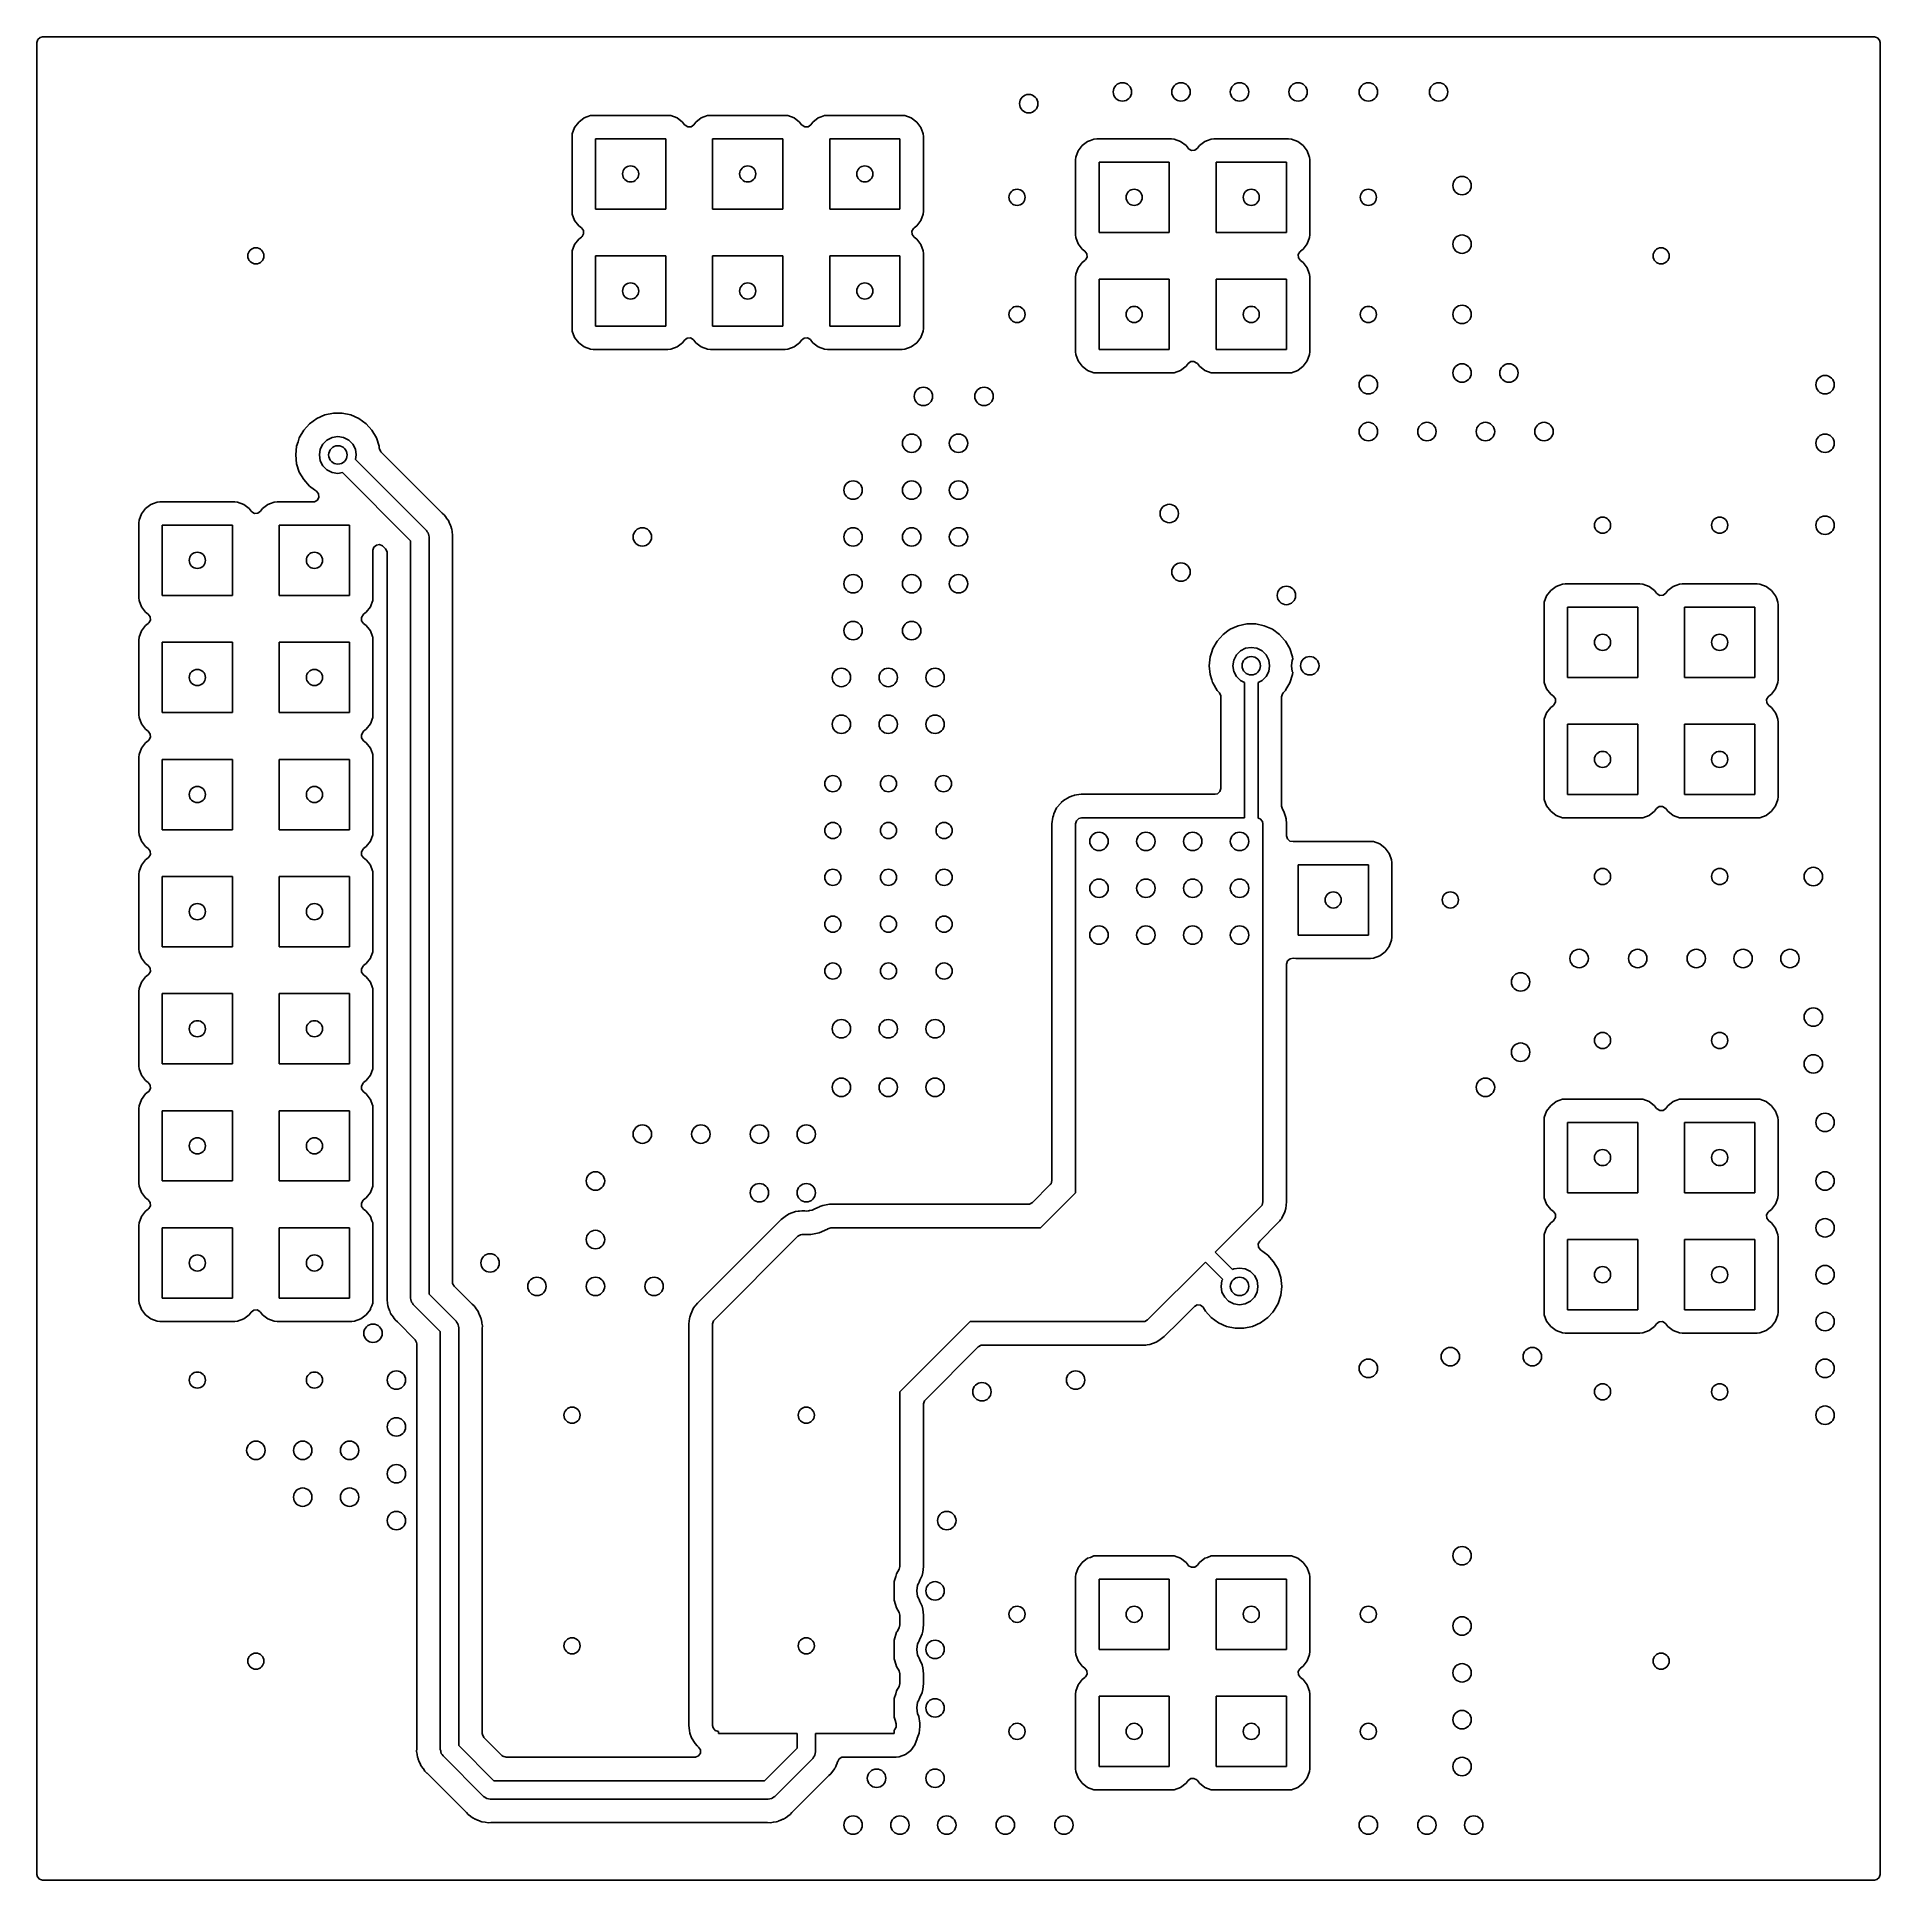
# Model space of a CAD drawing. Extents: x 0.01 to 1.59, y 0.01 to 1.59.
import ezdxf

# ---------------------------------------------------------------- set-up
doc = ezdxf.new("R2010")
doc.units = 0
doc.header["$MEASUREMENT"] = 0
doc.layers.add('BLACK', color=7, linetype='CONTINUOUS')

msp = doc.modelspace()

# ---------------------------------------------------------------- linework, layer by layer
at = {"layer": 'BLACK', "linetype": 'CONTINUOUS'}
for p, q in [((0.013, 1.5821), (0.0138, 1.5847)), ((0.013, 1.3381), (0.013, 1.5821)), ((0.0138, 1.5847), (0.0159, 1.5866)), ((0.0159, 1.5866), (0.0179, 1.587)), ((0.0179, 1.587), (1.5821, 1.587)), ((1.5821, 1.587), (1.5847, 1.5862)), ((1.5847, 1.5862), (1.5866, 1.5841)), ((1.5866, 1.5841), (1.587, 1.5821)), ((1.587, 1.5821), (1.587, 0.0179)), ((0.4757, 1.5143), (0.4722, 1.5097)), ((0.4803, 1.5178), (0.4757, 1.5143)), ((0.4826, 1.5186), (0.4803, 1.5178)), ((0.4803, 1.5178), (0.4803, 1.5178)), ((0.4803, 1.5178), (0.4803, 1.5178)), ((0.4857, 1.5198), (0.4826, 1.5186)), ((0.4881, 1.52), (0.4857, 1.5198)), ((0.4857, 1.5198), (0.4857, 1.5198)), ((0.4881, 1.52), (0.4881, 1.52)), ((0.5519, 1.52), (0.4881, 1.52)), ((0.4881, 1.52), (0.4881, 1.52)), ((0.5543, 1.5198), (0.5519, 1.52)), ((0.5519, 1.52), (0.5519, 1.52)), ((0.5519, 1.52), (0.5519, 1.52)), ((0.5597, 1.5178), (0.5543, 1.5198)), ((0.5543, 1.5198), (0.5543, 1.5198)), ((0.5543, 1.5198), (0.5543, 1.5198)), ((0.5643, 1.5143), (0.5597, 1.5178)), ((0.5597, 1.5178), (0.5597, 1.5178)), ((0.5597, 1.5178), (0.5597, 1.5178)), ((0.566, 1.512), (0.5643, 1.5143)), ((0.5665, 1.5115), (0.566, 1.512)), ((0.5689, 1.5101), (0.5665, 1.5115)), ((0.574, 1.512), (0.5717, 1.5103)), ((0.5757, 1.5143), (0.574, 1.512)), ((0.5803, 1.5178), (0.5757, 1.5143)), ((0.5826, 1.5186), (0.5803, 1.5178)), ((0.5803, 1.5178), (0.5803, 1.5178)), ((0.5803, 1.5178), (0.5803, 1.5178)), ((0.5857, 1.5198), (0.5826, 1.5186)), ((0.5881, 1.52), (0.5857, 1.5198)), ((0.5857, 1.5198), (0.5857, 1.5198)), ((0.6519, 1.52), (0.5881, 1.52)), ((0.5881, 1.52), (0.5881, 1.52)), ((0.5881, 1.52), (0.5881, 1.52)), ((0.6543, 1.5198), (0.6519, 1.52)), ((0.6519, 1.52), (0.6519, 1.52)), ((0.6519, 1.52), (0.6519, 1.52)), ((0.6597, 1.5178), (0.6543, 1.5198)), ((0.6543, 1.5198), (0.6543, 1.5198)), ((0.6543, 1.5198), (0.6543, 1.5198)), ((0.6643, 1.5143), (0.6597, 1.5178)), ((0.6597, 1.5178), (0.6597, 1.5178)), ((0.6597, 1.5178), (0.6597, 1.5178)), ((0.666, 1.512), (0.6643, 1.5143)), ((0.6665, 1.5115), (0.666, 1.512)), ((0.6689, 1.5101), (0.6665, 1.5115)), ((0.674, 1.512), (0.6717, 1.5103)), ((0.6757, 1.5143), (0.674, 1.512)), ((0.6803, 1.5178), (0.6757, 1.5143)), ((0.6826, 1.5186), (0.6803, 1.5178)), ((0.6803, 1.5178), (0.6803, 1.5178)), ((0.6803, 1.5178), (0.6803, 1.5178)), ((0.6857, 1.5198), (0.6826, 1.5186)), ((0.6881, 1.52), (0.6857, 1.5198)), ((0.6857, 1.5198), (0.6857, 1.5198)), ((0.7519, 1.52), (0.6881, 1.52)), ((0.6881, 1.52), (0.6881, 1.52)), ((0.6881, 1.52), (0.6881, 1.52)), ((0.7543, 1.5198), (0.7519, 1.52)), ((0.7519, 1.52), (0.7519, 1.52)), ((0.7519, 1.52), (0.7519, 1.52)), ((0.7597, 1.5178), (0.7543, 1.5198)), ((0.7543, 1.5198), (0.7543, 1.5198)), ((0.7543, 1.5198), (0.7543, 1.5198)), ((0.7643, 1.5143), (0.7597, 1.5178)), ((0.7678, 1.5097), (0.7643, 1.5143)), ((0.4702, 1.5043), (0.47, 1.5019)), ((0.47, 1.5019), (0.47, 1.4381)), ((0.4722, 1.5097), (0.4702, 1.5043)), ((0.4702, 1.5043), (0.4702, 1.5043)), ((0.4722, 1.5097), (0.4722, 1.5097)), ((0.49, 1.44), (0.49, 1.5)), ((0.49, 1.5), (0.55, 1.5)), ((0.55, 1.5), (0.55, 1.44)), ((0.5717, 1.5103), (0.5689, 1.5101)), ((0.59, 1.44), (0.59, 1.5)), ((0.59, 1.5), (0.65, 1.5)), ((0.65, 1.5), (0.65, 1.44)), ((0.6717, 1.5103), (0.6689, 1.5101)), ((0.69, 1.44), (0.69, 1.5)), ((0.69, 1.5), (0.75, 1.5)), ((0.75, 1.5), (0.75, 1.44)), ((0.7695, 1.505), (0.7678, 1.5097)), ((0.7698, 1.5043), (0.7695, 1.505)), ((0.77, 1.5019), (0.7698, 1.5043)), ((0.7698, 1.5043), (0.7698, 1.5043)), ((0.77, 1.4381), (0.77, 1.5019)), ((0.77, 1.5019), (0.77, 1.5019)), ((0.9103, 1.4978), (0.9057, 1.4943)), ((0.9126, 1.4986), (0.9103, 1.4978)), ((0.9103, 1.4978), (0.9103, 1.4978)), ((0.9103, 1.4978), (0.9103, 1.4978)), ((0.9157, 1.4998), (0.9126, 1.4986)), ((0.9181, 1.5), (0.9157, 1.4998)), ((0.9157, 1.4998), (0.9157, 1.4998)), ((0.9181, 1.5), (0.9181, 1.5)), ((0.9819, 1.5), (0.9181, 1.5)), ((0.9181, 1.5), (0.9181, 1.5)), ((0.9843, 1.4998), (0.9819, 1.5)), ((0.9819, 1.5), (0.9819, 1.5)), ((0.9819, 1.5), (0.9819, 1.5)), ((0.9897, 1.4978), (0.9843, 1.4998)), ((0.9843, 1.4998), (0.9843, 1.4998)), ((0.9843, 1.4998), (0.9843, 1.4998)), ((0.9943, 1.4943), (0.9897, 1.4978)), ((0.9897, 1.4978), (0.9897, 1.4978)), ((0.9897, 1.4978), (0.9897, 1.4978)), ((1.0103, 1.4978), (1.0057, 1.4943)), ((1.0126, 1.4986), (1.0103, 1.4978)), ((1.0103, 1.4978), (1.0103, 1.4978)), ((1.0103, 1.4978), (1.0103, 1.4978)), ((1.0157, 1.4998), (1.0126, 1.4986)), ((1.0181, 1.5), (1.0157, 1.4998)), ((1.0157, 1.4998), (1.0157, 1.4998)), ((1.0819, 1.5), (1.0181, 1.5)), ((1.0181, 1.5), (1.0181, 1.5)), ((1.0181, 1.5), (1.0181, 1.5)), ((1.0843, 1.4998), (1.0819, 1.5)), ((1.0819, 1.5), (1.0819, 1.5)), ((1.0819, 1.5), (1.0819, 1.5)), ((1.0897, 1.4978), (1.0843, 1.4998)), ((1.0843, 1.4998), (1.0843, 1.4998)), ((1.0843, 1.4998), (1.0843, 1.4998)), ((1.0943, 1.4943), (1.0897, 1.4978)), ((0.9002, 1.4843), (0.9, 1.4819)), ((0.9, 1.4819), (0.9, 1.4181)), ((0.9022, 1.4897), (0.9002, 1.4843)), ((0.9002, 1.4843), (0.9002, 1.4843)), ((0.9057, 1.4943), (0.9022, 1.4897)), ((0.9022, 1.4897), (0.9022, 1.4897)), ((0.92, 1.42), (0.92, 1.48)), ((0.92, 1.48), (0.98, 1.48)), ((0.98, 1.48), (0.98, 1.42)), ((0.996, 1.492), (0.9943, 1.4943)), ((0.9965, 1.4915), (0.996, 1.492)), ((0.9989, 1.4901), (0.9965, 1.4915)), ((1.0017, 1.4903), (0.9989, 1.4901)), ((1.004, 1.492), (1.0017, 1.4903)), ((1.0057, 1.4943), (1.004, 1.492)), ((1.02, 1.42), (1.02, 1.48)), ((1.02, 1.48), (1.08, 1.48)), ((1.08, 1.48), (1.08, 1.42)), ((1.0978, 1.4897), (1.0943, 1.4943)), ((1.0995, 1.485), (1.0978, 1.4897)), ((1.0998, 1.4843), (1.0995, 1.485)), ((1.1, 1.4819), (1.0998, 1.4843)), ((1.0998, 1.4843), (1.0998, 1.4843)), ((1.1, 1.4181), (1.1, 1.4819)), ((1.1, 1.4819), (1.1, 1.4819)), ((0.47, 1.4381), (0.4702, 1.4357)), ((0.4702, 1.4357), (0.4702, 1.4357)), ((0.4702, 1.4357), (0.4722, 1.4303)), ((0.55, 1.44), (0.49, 1.44)), ((0.65, 1.44), (0.59, 1.44)), ((0.75, 1.44), (0.69, 1.44)), ((0.7678, 1.4303), (0.7698, 1.4357)), ((0.7698, 1.4357), (0.77, 1.4381)), ((0.7698, 1.4357), (0.7698, 1.4357)), ((0.77, 1.4381), (0.77, 1.4381)), ((0.4722, 1.4303), (0.4722, 1.4303)), ((0.4722, 1.4303), (0.4757, 1.4257)), ((0.4757, 1.4257), (0.478, 1.424)), ((0.478, 1.424), (0.4797, 1.4217)), ((0.4799, 1.4189), (0.4785, 1.4165)), ((0.4797, 1.4217), (0.4799, 1.4189)), ((0.7601, 1.4211), (0.7615, 1.4235)), ((0.7603, 1.4183), (0.7601, 1.4211)), ((0.762, 1.416), (0.7603, 1.4183)), ((0.7615, 1.4235), (0.762, 1.424)), ((0.762, 1.424), (0.7643, 1.4257)), ((0.7643, 1.4257), (0.7678, 1.4303)), ((0.7678, 1.4303), (0.7678, 1.4303)), ((0.9, 1.4181), (0.9002, 1.4157)), ((0.98, 1.42), (0.92, 1.42)), ((1.08, 1.42), (1.02, 1.42)), ((1.0998, 1.4157), (1.1, 1.4181)), ((1.1, 1.4181), (1.1, 1.4181)), ((0.4702, 1.4043), (0.47, 1.4019)), ((0.47, 1.4019), (0.47, 1.3381)), ((0.4722, 1.4097), (0.4702, 1.4043)), ((0.4702, 1.4043), (0.4702, 1.4043)), ((0.4757, 1.4143), (0.4722, 1.4097)), ((0.4722, 1.4097), (0.4722, 1.4097)), ((0.478, 1.416), (0.4757, 1.4143)), ((0.4785, 1.4165), (0.478, 1.416)), ((0.7643, 1.4143), (0.762, 1.416)), ((0.7678, 1.4097), (0.7643, 1.4143)), ((0.7698, 1.4043), (0.7678, 1.4097)), ((0.7678, 1.4097), (0.7678, 1.4097)), ((0.77, 1.4019), (0.7698, 1.4043)), ((0.7698, 1.4043), (0.7698, 1.4043)), ((0.77, 1.3381), (0.77, 1.4019)), ((0.77, 1.4019), (0.77, 1.4019)), ((0.9002, 1.4157), (0.9002, 1.4157)), ((0.9002, 1.4157), (0.9022, 1.4103)), ((0.9022, 1.4103), (0.9022, 1.4103)), ((0.9022, 1.4103), (0.9057, 1.4057)), ((0.9057, 1.4057), (0.908, 1.404)), ((0.908, 1.404), (0.9097, 1.4017)), ((0.9097, 1.4017), (0.9099, 1.3989)), ((1.0901, 1.4011), (1.0915, 1.4035)), ((1.0903, 1.3983), (1.0901, 1.4011)), ((1.0915, 1.4035), (1.092, 1.404)), ((1.092, 1.404), (1.0943, 1.4057)), ((1.0943, 1.4057), (1.0978, 1.4103)), ((1.0978, 1.4103), (1.0998, 1.4157)), ((1.0978, 1.4103), (1.0978, 1.4103)), ((1.0998, 1.4157), (1.0998, 1.4157)), ((0.49, 1.34), (0.49, 1.4)), ((0.49, 1.4), (0.55, 1.4)), ((0.55, 1.4), (0.55, 1.34)), ((0.59, 1.34), (0.59, 1.4)), ((0.59, 1.4), (0.65, 1.4)), ((0.65, 1.4), (0.65, 1.34)), ((0.69, 1.34), (0.69, 1.4)), ((0.69, 1.4), (0.75, 1.4)), ((0.75, 1.4), (0.75, 1.34)), ((0.9022, 1.3897), (0.9002, 1.3843)), ((0.9057, 1.3943), (0.9022, 1.3897)), ((0.9022, 1.3897), (0.9022, 1.3897)), ((0.908, 1.396), (0.9057, 1.3943)), ((0.9085, 1.3965), (0.908, 1.396)), ((0.9099, 1.3989), (0.9085, 1.3965)), ((1.092, 1.396), (1.0903, 1.3983)), ((1.0943, 1.3943), (1.092, 1.396)), ((1.0978, 1.3897), (1.0943, 1.3943)), ((1.0995, 1.385), (1.0978, 1.3897)), ((0.9002, 1.3843), (0.9, 1.3819)), ((0.9, 1.3819), (0.9, 1.3181)), ((0.9002, 1.3843), (0.9002, 1.3843)), ((0.92, 1.32), (0.92, 1.38)), ((0.92, 1.38), (0.98, 1.38)), ((0.98, 1.38), (0.98, 1.32)), ((1.02, 1.32), (1.02, 1.38)), ((1.02, 1.38), (1.08, 1.38)), ((1.08, 1.38), (1.08, 1.32)), ((1.0998, 1.3843), (1.0995, 1.385)), ((1.1, 1.3819), (1.0998, 1.3843)), ((1.0998, 1.3843), (1.0998, 1.3843)), ((1.1, 1.3181), (1.1, 1.3819)), ((1.1, 1.3819), (1.1, 1.3819)), ((0.013, 1.3181), (0.013, 1.3381)), ((0.47, 1.3381), (0.4702, 1.3357)), ((0.55, 1.34), (0.49, 1.34)), ((0.65, 1.34), (0.59, 1.34)), ((0.75, 1.34), (0.69, 1.34)), ((0.7698, 1.3357), (0.77, 1.3381)), ((0.77, 1.3381), (0.77, 1.3381)), ((0.4702, 1.3357), (0.4702, 1.3357)), ((0.4702, 1.3357), (0.4722, 1.3303)), ((0.4722, 1.3303), (0.4722, 1.3303)), ((0.4722, 1.3303), (0.4757, 1.3257)), ((0.4757, 1.3257), (0.4803, 1.3222)), ((0.4803, 1.3222), (0.4803, 1.3222)), ((0.4803, 1.3222), (0.4857, 1.3202)), ((0.5543, 1.3202), (0.5597, 1.3222)), ((0.5597, 1.3222), (0.5643, 1.3257)), ((0.5597, 1.3222), (0.5597, 1.3222)), ((0.5643, 1.3257), (0.566, 1.328)), ((0.566, 1.328), (0.5683, 1.3297)), ((0.5683, 1.3297), (0.5711, 1.3299)), ((0.5711, 1.3299), (0.5735, 1.3285)), ((0.5735, 1.3285), (0.574, 1.328)), ((0.574, 1.328), (0.5757, 1.3257)), ((0.5757, 1.3257), (0.5803, 1.3222)), ((0.5803, 1.3222), (0.5803, 1.3222)), ((0.5803, 1.3222), (0.5857, 1.3202)), ((0.6543, 1.3202), (0.6597, 1.3222)), ((0.6597, 1.3222), (0.6643, 1.3257)), ((0.6597, 1.3222), (0.6597, 1.3222)), ((0.6643, 1.3257), (0.666, 1.328)), ((0.666, 1.328), (0.6683, 1.3297)), ((0.6683, 1.3297), (0.6711, 1.3299)), ((0.6711, 1.3299), (0.6735, 1.3285)), ((0.6735, 1.3285), (0.674, 1.328)), ((0.674, 1.328), (0.6757, 1.3257)), ((0.6757, 1.3257), (0.6803, 1.3222)), ((0.6803, 1.3222), (0.6803, 1.3222)), ((0.6803, 1.3222), (0.6857, 1.3202)), ((0.7543, 1.3202), (0.7597, 1.3222)), ((0.7597, 1.3222), (0.7643, 1.3257)), ((0.7597, 1.3222), (0.7597, 1.3222)), ((0.7643, 1.3257), (0.7678, 1.3303)), ((0.7678, 1.3303), (0.7698, 1.3357)), ((0.7678, 1.3303), (0.7678, 1.3303)), ((0.7698, 1.3357), (0.7698, 1.3357)), ((0.013, 0.5081), (0.013, 1.3181)), ((0.4857, 1.3202), (0.4857, 1.3202)), ((0.4857, 1.3202), (0.4881, 1.32)), ((0.4881, 1.32), (0.4881, 1.32)), ((0.4881, 1.32), (0.5519, 1.32)), ((0.5519, 1.32), (0.5543, 1.3202)), ((0.5543, 1.3202), (0.5543, 1.3202)), ((0.5857, 1.3202), (0.5857, 1.3202)), ((0.5857, 1.3202), (0.5881, 1.32)), ((0.5881, 1.32), (0.5881, 1.32)), ((0.5881, 1.32), (0.6519, 1.32)), ((0.6519, 1.32), (0.6543, 1.3202)), ((0.6543, 1.3202), (0.6543, 1.3202)), ((0.6857, 1.3202), (0.6857, 1.3202)), ((0.6857, 1.3202), (0.6881, 1.32)), ((0.6881, 1.32), (0.6881, 1.32)), ((0.6881, 1.32), (0.7519, 1.32)), ((0.7519, 1.32), (0.7543, 1.3202)), ((0.7543, 1.3202), (0.7543, 1.3202)), ((0.9, 1.3181), (0.9002, 1.3157)), ((0.9002, 1.3157), (0.9002, 1.3157)), ((0.9002, 1.3157), (0.9022, 1.3103)), ((0.9022, 1.3103), (0.9022, 1.3103)), ((0.9022, 1.3103), (0.9057, 1.3057)), ((0.98, 1.32), (0.92, 1.32)), ((0.9943, 1.3057), (0.996, 1.308)), ((0.996, 1.308), (0.9983, 1.3097)), ((0.9983, 1.3097), (1.0011, 1.3099)), ((1.0011, 1.3099), (1.0035, 1.3085)), ((1.0035, 1.3085), (1.004, 1.308)), ((1.004, 1.308), (1.0057, 1.3057)), ((1.08, 1.32), (1.02, 1.32)), ((1.0943, 1.3057), (1.0978, 1.3103)), ((1.0978, 1.3103), (1.0998, 1.3157)), ((1.0978, 1.3103), (1.0978, 1.3103)), ((1.0998, 1.3157), (1.1, 1.3181)), ((1.0998, 1.3157), (1.0998, 1.3157)), ((1.1, 1.3181), (1.1, 1.3181)), ((0.9057, 1.3057), (0.9103, 1.3022)), ((0.9103, 1.3022), (0.9103, 1.3022)), ((0.9103, 1.3022), (0.9157, 1.3002)), ((0.9157, 1.3002), (0.9157, 1.3002)), ((0.9157, 1.3002), (0.9181, 1.3)), ((0.9181, 1.3), (0.9181, 1.3)), ((0.9181, 1.3), (0.9819, 1.3)), ((0.9819, 1.3), (0.9843, 1.3002)), ((0.9843, 1.3002), (0.9897, 1.3022)), ((0.9843, 1.3002), (0.9843, 1.3002)), ((0.9897, 1.3022), (0.9943, 1.3057)), ((0.9897, 1.3022), (0.9897, 1.3022)), ((1.0057, 1.3057), (1.0103, 1.3022)), ((1.0103, 1.3022), (1.0103, 1.3022)), ((1.0103, 1.3022), (1.0157, 1.3002)), ((1.0157, 1.3002), (1.0157, 1.3002)), ((1.0157, 1.3002), (1.0181, 1.3)), ((1.0181, 1.3), (1.0181, 1.3)), ((1.0181, 1.3), (1.0819, 1.3)), ((1.0819, 1.3), (1.0843, 1.3002)), ((1.0843, 1.3002), (1.0897, 1.3022)), ((1.0843, 1.3002), (1.0843, 1.3002)), ((1.0897, 1.3022), (1.0943, 1.3057)), ((1.0897, 1.3022), (1.0897, 1.3022)), ((0.252, 1.2611), (0.2459, 1.2567)), ((0.2589, 1.2642), (0.252, 1.2611)), ((0.252, 1.2611), (0.252, 1.2611)), ((0.2662, 1.2658), (0.2589, 1.2642)), ((0.2738, 1.2658), (0.2662, 1.2658)), ((0.2811, 1.2642), (0.2738, 1.2658)), ((0.288, 1.2611), (0.2811, 1.2642)), ((0.2941, 1.2567), (0.288, 1.2611)), ((0.2371, 1.2446), (0.236, 1.2411)), ((0.2409, 1.2511), (0.2371, 1.2446)), ((0.2459, 1.2567), (0.2409, 1.2511)), ((0.2409, 1.2511), (0.2409, 1.2511)), ((0.2607, 1.2427), (0.2651, 1.245)), ((0.2651, 1.245), (0.27, 1.2457)), ((0.27, 1.2457), (0.2749, 1.245)), ((0.2749, 1.245), (0.2793, 1.2427)), ((0.2991, 1.2511), (0.2941, 1.2567)), ((0.3029, 1.2446), (0.2991, 1.2511)), ((0.3052, 1.2375), (0.3029, 1.2446)), ((0.2348, 1.2375), (0.234, 1.23)), ((0.234, 1.23), (0.2348, 1.2225)), ((0.236, 1.2411), (0.2348, 1.2375)), ((0.2543, 1.23), (0.255, 1.2349)), ((0.255, 1.2251), (0.2543, 1.23)), ((0.255, 1.2349), (0.2573, 1.2393)), ((0.2573, 1.2393), (0.2607, 1.2427)), ((0.2793, 1.2427), (0.2827, 1.2393)), ((0.2827, 1.2393), (0.285, 1.2349)), ((0.285, 1.2349), (0.2857, 1.23)), ((0.2857, 1.23), (0.2851, 1.226)), ((0.3054, 1.2356), (0.3052, 1.2375)), ((0.3055, 1.2351), (0.3054, 1.2356)), ((0.3068, 1.2326), (0.3055, 1.2351)), ((0.359, 1.1804), (0.3068, 1.2326)), ((0.2348, 1.2225), (0.2371, 1.2154)), ((0.2371, 1.2154), (0.2371, 1.2154)), ((0.2371, 1.2154), (0.2409, 1.2089)), ((0.2573, 1.2207), (0.255, 1.2251)), ((0.2607, 1.2173), (0.2573, 1.2207)), ((0.2651, 1.215), (0.2607, 1.2173)), ((0.27, 1.2143), (0.2651, 1.215)), ((0.274, 1.2149), (0.27, 1.2143)), ((0.3321, 1.1567), (0.274, 1.2149)), ((0.2851, 1.226), (0.3456, 1.1656)), ((0.2409, 1.2089), (0.2409, 1.2089)), ((0.2409, 1.2089), (0.2459, 1.2033)), ((0.2459, 1.2033), (0.2502, 1.2002)), ((0.2502, 1.2002), (0.2518, 1.199)), ((0.2518, 1.199), (0.2535, 1.1968)), ((0.2535, 1.1968), (0.2538, 1.194)), ((0.1057, 1.1843), (0.1022, 1.1797)), ((0.1103, 1.1878), (0.1057, 1.1843)), ((0.1126, 1.1886), (0.1103, 1.1878)), ((0.1103, 1.1878), (0.1103, 1.1878)), ((0.1103, 1.1878), (0.1103, 1.1878)), ((0.1157, 1.1898), (0.1126, 1.1886)), ((0.1181, 1.19), (0.1157, 1.1898)), ((0.1157, 1.1898), (0.1157, 1.1898)), ((0.1819, 1.19), (0.1181, 1.19)), ((0.1181, 1.19), (0.1181, 1.19)), ((0.1181, 1.19), (0.1181, 1.19)), ((0.1843, 1.1898), (0.1819, 1.19)), ((0.1819, 1.19), (0.1819, 1.19)), ((0.1819, 1.19), (0.1819, 1.19)), ((0.1897, 1.1878), (0.1843, 1.1898)), ((0.1843, 1.1898), (0.1843, 1.1898)), ((0.1843, 1.1898), (0.1843, 1.1898)), ((0.1943, 1.1843), (0.1897, 1.1878)), ((0.1897, 1.1878), (0.1897, 1.1878)), ((0.1897, 1.1878), (0.1897, 1.1878)), ((0.196, 1.182), (0.1943, 1.1843)), ((0.1965, 1.1815), (0.196, 1.182)), ((0.1989, 1.1801), (0.1965, 1.1815)), ((0.204, 1.182), (0.2017, 1.1803)), ((0.2057, 1.1843), (0.204, 1.182)), ((0.2103, 1.1878), (0.2057, 1.1843)), ((0.2126, 1.1886), (0.2103, 1.1878)), ((0.2103, 1.1878), (0.2103, 1.1878)), ((0.2103, 1.1878), (0.2103, 1.1878)), ((0.2157, 1.1898), (0.2126, 1.1886)), ((0.2181, 1.19), (0.2157, 1.1898)), ((0.2157, 1.1898), (0.2157, 1.1898)), ((0.2489, 1.19), (0.2181, 1.19)), ((0.2181, 1.19), (0.2181, 1.19)), ((0.2181, 1.19), (0.2181, 1.19)), ((0.25, 1.1901), (0.2489, 1.19)), ((0.2525, 1.1915), (0.25, 1.1901)), ((0.2538, 1.194), (0.2525, 1.1915)), ((0.1002, 1.1743), (0.1, 1.1719)), ((0.1, 1.1719), (0.1, 1.1081)), ((0.1022, 1.1797), (0.1002, 1.1743)), ((0.1002, 1.1743), (0.1002, 1.1743)), ((0.1022, 1.1797), (0.1022, 1.1797)), ((0.12, 1.11), (0.12, 1.17)), ((0.12, 1.17), (0.18, 1.17)), ((0.18, 1.17), (0.18, 1.11)), ((0.2017, 1.1803), (0.1989, 1.1801)), ((0.22, 1.11), (0.22, 1.17)), ((0.22, 1.17), (0.28, 1.17)), ((0.28, 1.17), (0.28, 1.11)), ((0.3456, 1.1656), (0.3463, 1.1644)), ((0.3592, 1.1802), (0.359, 1.1804)), ((0.361, 1.1786), (0.3592, 1.1802)), ((0.3624, 1.1767), (0.361, 1.1786)), ((0.3626, 1.1764), (0.3624, 1.1767)), ((0.364, 1.1745), (0.3626, 1.1764)), ((0.3642, 1.1742), (0.364, 1.1745)), ((0.3647, 1.1734), (0.3642, 1.1742)), ((0.3649, 1.1731), (0.3647, 1.1734)), ((0.3657, 1.1708), (0.3649, 1.1731)), ((0.3658, 1.1705), (0.3657, 1.1708)), ((0.3668, 1.1684), (0.3658, 1.1705)), ((0.3669, 1.168), (0.3668, 1.1684)), ((0.3671, 1.1671), (0.3669, 1.168)), ((0.3673, 1.1667), (0.3671, 1.1671)), ((0.3676, 1.1643), (0.3673, 1.1667)), ((0.3, 1.1486), (0.3008, 1.1512)), ((0.3008, 1.1512), (0.3029, 1.1531)), ((0.3029, 1.1531), (0.3057, 1.1535)), ((0.3057, 1.1535), (0.3082, 1.1523)), ((0.3082, 1.1523), (0.3085, 1.1521)), ((0.3085, 1.1521), (0.3107, 1.1499)), ((0.3107, 1.1499), (0.312, 1.1474)), ((0.3321, 0.51), (0.3321, 1.1567)), ((0.3463, 1.1644), (0.3471, 1.1634)), ((0.3471, 1.1634), (0.3472, 1.163)), ((0.3472, 1.163), (0.3474, 1.1626)), ((0.3474, 1.1626), (0.3476, 1.1613)), ((0.3476, 1.1613), (0.3479, 1.16)), ((0.3479, 1.16), (0.3479, 0.5133)), ((0.3676, 1.1641), (0.3676, 1.1643)), ((0.368, 1.1617), (0.3676, 1.1641)), ((0.3679, 1.1593), (0.368, 1.1617)), ((0.3679, 1.159), (0.3679, 1.1593)), ((0.3679, 0.5236), (0.3679, 1.159)), ((0.3, 1.1081), (0.3, 1.1486)), ((0.312, 1.1474), (0.3121, 1.1464)), ((0.3121, 1.1464), (0.3121, 0.511)), ((1.3103, 1.1178), (1.3057, 1.1143)), ((1.3126, 1.1186), (1.3103, 1.1178)), ((1.3103, 1.1178), (1.3103, 1.1178)), ((1.3103, 1.1178), (1.3103, 1.1178)), ((1.3157, 1.1198), (1.3126, 1.1186)), ((1.3181, 1.12), (1.3157, 1.1198)), ((1.3157, 1.1198), (1.3157, 1.1198)), ((1.3819, 1.12), (1.3181, 1.12)), ((1.3181, 1.12), (1.3181, 1.12)), ((1.3181, 1.12), (1.3181, 1.12)), ((1.3843, 1.1198), (1.3819, 1.12)), ((1.3819, 1.12), (1.3819, 1.12)), ((1.3819, 1.12), (1.3819, 1.12)), ((1.3897, 1.1178), (1.3843, 1.1198)), ((1.3843, 1.1198), (1.3843, 1.1198)), ((1.3843, 1.1198), (1.3843, 1.1198)), ((1.3943, 1.1143), (1.3897, 1.1178)), ((1.3897, 1.1178), (1.3897, 1.1178)), ((1.3897, 1.1178), (1.3897, 1.1178)), ((1.4103, 1.1178), (1.4057, 1.1143)), ((1.4126, 1.1186), (1.4103, 1.1178)), ((1.4103, 1.1178), (1.4103, 1.1178)), ((1.4103, 1.1178), (1.4103, 1.1178)), ((1.4157, 1.1198), (1.4126, 1.1186)), ((1.4181, 1.12), (1.4157, 1.1198)), ((1.4157, 1.1198), (1.4157, 1.1198)), ((1.4819, 1.12), (1.4181, 1.12)), ((1.4181, 1.12), (1.4181, 1.12)), ((1.4181, 1.12), (1.4181, 1.12)), ((1.4843, 1.1198), (1.4819, 1.12)), ((1.4819, 1.12), (1.4819, 1.12)), ((1.4819, 1.12), (1.4819, 1.12)), ((1.4897, 1.1178), (1.4843, 1.1198)), ((1.4843, 1.1198), (1.4843, 1.1198)), ((1.4843, 1.1198), (1.4843, 1.1198)), ((1.4943, 1.1143), (1.4897, 1.1178)), ((0.1, 1.1081), (0.1002, 1.1057)), ((0.1002, 1.1057), (0.1002, 1.1057)), ((0.1002, 1.1057), (0.1022, 1.1003)), ((0.18, 1.11), (0.12, 1.11)), ((0.28, 1.11), (0.22, 1.11)), ((0.2978, 1.1003), (0.2984, 1.1019)), ((0.2984, 1.1019), (0.2992, 1.1043)), ((0.2992, 1.1043), (0.2998, 1.1057)), ((0.2998, 1.1057), (0.3, 1.1081)), ((0.2998, 1.1057), (0.2998, 1.1057)), ((0.3, 1.1081), (0.3, 1.1081)), ((1.3002, 1.1043), (1.3, 1.1019)), ((1.3, 1.1019), (1.3, 1.0381)), ((1.3022, 1.1097), (1.3002, 1.1043)), ((1.3002, 1.1043), (1.3002, 1.1043)), ((1.3057, 1.1143), (1.3022, 1.1097)), ((1.3022, 1.1097), (1.3022, 1.1097)), ((1.396, 1.112), (1.3943, 1.1143)), ((1.3965, 1.1115), (1.396, 1.112)), ((1.3989, 1.1101), (1.3965, 1.1115)), ((1.4017, 1.1103), (1.3989, 1.1101)), ((1.404, 1.112), (1.4017, 1.1103)), ((1.4057, 1.1143), (1.404, 1.112)), ((1.4978, 1.1097), (1.4943, 1.1143)), ((1.4984, 1.1079), (1.4978, 1.1097)), ((1.4998, 1.1043), (1.4984, 1.1079)), ((1.5, 1.1019), (1.4998, 1.1043)), ((1.4998, 1.1043), (1.4998, 1.1043)), ((1.5, 1.0381), (1.5, 1.1019)), ((1.5, 1.1019), (1.5, 1.1019)), ((0.1022, 1.1003), (0.1022, 1.1003)), ((0.1022, 1.1003), (0.1057, 1.0957)), ((0.1057, 1.0957), (0.108, 1.094)), ((0.108, 1.094), (0.1097, 1.0917)), ((0.1085, 1.0865), (0.108, 1.086)), ((0.1099, 1.0889), (0.1085, 1.0865)), ((0.1097, 1.0917), (0.1099, 1.0889)), ((0.2901, 1.0911), (0.2915, 1.0935)), ((0.2903, 1.0883), (0.2901, 1.0911)), ((0.292, 1.086), (0.2903, 1.0883)), ((0.2915, 1.0935), (0.292, 1.094)), ((0.292, 1.094), (0.2943, 1.0957)), ((0.2943, 1.0957), (0.2978, 1.1003)), ((0.2978, 1.1003), (0.2978, 1.1003)), ((1.32, 1.04), (1.32, 1.1)), ((1.32, 1.1), (1.38, 1.1)), ((1.38, 1.1), (1.38, 1.04)), ((1.42, 1.04), (1.42, 1.1)), ((1.42, 1.1), (1.48, 1.1)), ((1.48, 1.1), (1.48, 1.04)), ((0.1002, 1.0743), (0.1, 1.0719)), ((0.1, 1.0719), (0.1, 1.0081)), ((0.1022, 1.0797), (0.1002, 1.0743)), ((0.1002, 1.0743), (0.1002, 1.0743)), ((0.1057, 1.0843), (0.1022, 1.0797)), ((0.1022, 1.0797), (0.1022, 1.0797)), ((0.108, 1.086), (0.1057, 1.0843)), ((0.2943, 1.0843), (0.292, 1.086)), ((0.2967, 1.0811), (0.2943, 1.0843)), ((0.2978, 1.0797), (0.2967, 1.0811)), ((0.2995, 1.075), (0.2978, 1.0797)), ((0.2998, 1.0743), (0.2995, 1.075)), ((0.3, 1.0719), (0.2998, 1.0743)), ((0.2998, 1.0743), (0.2998, 1.0743)), ((0.3, 1.0081), (0.3, 1.0719)), ((0.3, 1.0719), (0.3, 1.0719)), ((1.0209, 1.0711), (1.0171, 1.0646)), ((1.0259, 1.0767), (1.0209, 1.0711)), ((1.0209, 1.0711), (1.0209, 1.0711)), ((1.03, 1.0797), (1.0259, 1.0767)), ((1.032, 1.0811), (1.03, 1.0797)), ((1.0389, 1.0842), (1.032, 1.0811)), ((1.0462, 1.0858), (1.0389, 1.0842)), ((1.0538, 1.0858), (1.0462, 1.0858)), ((1.0611, 1.0842), (1.0538, 1.0858)), ((1.068, 1.0811), (1.0611, 1.0842)), ((1.0741, 1.0767), (1.068, 1.0811)), ((1.0784, 1.0719), (1.0741, 1.0767)), ((1.0741, 1.0767), (1.0741, 1.0767)), ((1.0741, 1.0767), (1.0741, 1.0767)), ((1.0791, 1.0711), (1.0784, 1.0719)), ((1.0829, 1.0646), (1.0791, 1.0711)), ((0.12, 1.01), (0.12, 1.07)), ((0.12, 1.07), (0.18, 1.07)), ((0.18, 1.07), (0.18, 1.01)), ((0.22, 1.01), (0.22, 1.07)), ((0.22, 1.07), (0.28, 1.07)), ((0.28, 1.07), (0.28, 1.01)), ((1.0148, 1.0575), (1.014, 1.05)), ((1.016, 1.0611), (1.0148, 1.0575)), ((1.0171, 1.0646), (1.016, 1.0611)), ((1.0343, 1.05), (1.035, 1.0549)), ((1.035, 1.0549), (1.0373, 1.0593)), ((1.0373, 1.0593), (1.0407, 1.0627)), ((1.0407, 1.0627), (1.0451, 1.065)), ((1.0451, 1.065), (1.05, 1.0657)), ((1.05, 1.0657), (1.0549, 1.065)), ((1.0549, 1.065), (1.0593, 1.0627)), ((1.0593, 1.0627), (1.0627, 1.0593)), ((1.0627, 1.0593), (1.065, 1.0549)), ((1.065, 1.0549), (1.0657, 1.05)), ((1.0852, 1.0575), (1.0829, 1.0646)), ((1.0843, 1.05), (1.085, 1.0549)), ((1.085, 1.0549), (1.0854, 1.0556)), ((1.0854, 1.0556), (1.0852, 1.0575)), ((1.014, 1.05), (1.0148, 1.0425)), ((1.0148, 1.0425), (1.0163, 1.0381)), ((1.035, 1.0451), (1.0343, 1.05)), ((1.0373, 1.0407), (1.035, 1.0451)), ((1.0407, 1.0373), (1.0373, 1.0407)), ((1.0627, 1.0407), (1.0593, 1.0373)), ((1.065, 1.0451), (1.0627, 1.0407)), ((1.0657, 1.05), (1.065, 1.0451)), ((1.0829, 1.0354), (1.0852, 1.0425)), ((1.085, 1.0451), (1.0843, 1.05)), ((1.0854, 1.0444), (1.085, 1.0451)), ((1.0852, 1.0425), (1.0854, 1.0444)), ((1.38, 1.04), (1.32, 1.04)), ((1.48, 1.04), (1.42, 1.04)), ((1.0163, 1.0381), (1.017, 1.0357)), ((1.017, 1.0357), (1.0171, 1.0354)), ((1.0171, 1.0354), (1.0171, 1.0354)), ((1.0171, 1.0354), (1.0209, 1.0289)), ((1.0209, 1.0289), (1.0209, 1.0289)), ((1.0209, 1.0289), (1.0228, 1.0268)), ((1.0228, 1.0268), (1.024, 1.0242)), ((1.024, 1.0242), (1.0241, 1.0234)), ((1.0241, 1.0234), (1.0241, 0.9452)), ((1.0441, 1.0356), (1.0407, 1.0373)), ((1.0441, 0.92), (1.0441, 1.0356)), ((1.0593, 1.0373), (1.0559, 1.0356)), ((1.0559, 1.0356), (1.0559, 0.9197)), ((1.0759, 1.0234), (1.0767, 1.0261)), ((1.0759, 0.9381), (1.0759, 1.0234)), ((1.0767, 1.0261), (1.0772, 1.0268)), ((1.0772, 1.0268), (1.0791, 1.0289)), ((1.0791, 1.0289), (1.0796, 1.0297)), ((1.0791, 1.0289), (1.0791, 1.0289)), ((1.0796, 1.0297), (1.0829, 1.0354)), ((1.3, 1.0381), (1.3002, 1.0357)), ((1.3002, 1.0357), (1.3002, 1.0357)), ((1.3002, 1.0357), (1.3022, 1.0303)), ((1.3022, 1.0303), (1.3022, 1.0303)), ((1.3022, 1.0303), (1.3057, 1.0257)), ((1.3057, 1.0257), (1.308, 1.024)), ((1.308, 1.024), (1.3097, 1.0217)), ((1.4901, 1.0211), (1.4915, 1.0235)), ((1.4915, 1.0235), (1.492, 1.024)), ((1.492, 1.024), (1.4943, 1.0257)), ((1.4943, 1.0257), (1.4978, 1.0303)), ((1.4978, 1.0303), (1.4998, 1.0357)), ((1.4978, 1.0303), (1.4978, 1.0303)), ((1.4998, 1.0357), (1.5, 1.0381)), ((1.4998, 1.0357), (1.4998, 1.0357)), ((1.5, 1.0381), (1.5, 1.0381)), ((0.1, 1.0081), (0.1002, 1.0057)), ((0.18, 1.01), (0.12, 1.01)), ((0.28, 1.01), (0.22, 1.01)), ((0.2998, 1.0057), (0.3, 1.0081)), ((0.3, 1.0081), (0.3, 1.0081)), ((1.3022, 1.0097), (1.3002, 1.0043)), ((1.3057, 1.0143), (1.3022, 1.0097)), ((1.3022, 1.0097), (1.3022, 1.0097)), ((1.308, 1.016), (1.3057, 1.0143)), ((1.3085, 1.0165), (1.308, 1.016)), ((1.3099, 1.0189), (1.3085, 1.0165)), ((1.3097, 1.0217), (1.3099, 1.0189)), ((1.4903, 1.0183), (1.4901, 1.0211)), ((1.492, 1.016), (1.4903, 1.0183)), ((1.4943, 1.0143), (1.492, 1.016)), ((1.4978, 1.0097), (1.4943, 1.0143)), ((1.4984, 1.0079), (1.4978, 1.0097)), ((1.4998, 1.0043), (1.4984, 1.0079)), ((0.1002, 1.0057), (0.1002, 1.0057)), ((0.1002, 1.0057), (0.1022, 1.0003)), ((0.1022, 1.0003), (0.1022, 1.0003)), ((0.1022, 1.0003), (0.1057, 0.9957)), ((0.1057, 0.9957), (0.108, 0.994)), ((0.108, 0.994), (0.1097, 0.9917)), ((0.1097, 0.9917), (0.1099, 0.9889)), ((0.2901, 0.9911), (0.2915, 0.9935)), ((0.2915, 0.9935), (0.292, 0.994)), ((0.292, 0.994), (0.2943, 0.9957)), ((0.2943, 0.9957), (0.2978, 1.0003)), ((0.2978, 1.0003), (0.2984, 1.0019)), ((0.2978, 1.0003), (0.2978, 1.0003)), ((0.2984, 1.0019), (0.2992, 1.0043)), ((0.2992, 1.0043), (0.2998, 1.0057)), ((0.2998, 1.0057), (0.2998, 1.0057)), ((1.3002, 1.0043), (1.3, 1.0019)), ((1.3, 1.0019), (1.3, 0.9381)), ((1.3002, 1.0043), (1.3002, 1.0043)), ((1.32, 0.94), (1.32, 1)), ((1.32, 1), (1.38, 1)), ((1.38, 1), (1.38, 0.94)), ((1.42, 0.94), (1.42, 1)), ((1.42, 1), (1.48, 1)), ((1.48, 1), (1.48, 0.94)), ((1.5, 1.0019), (1.4998, 1.0043)), ((1.4998, 1.0043), (1.4998, 1.0043)), ((1.5, 0.9381), (1.5, 1.0019)), ((1.5, 1.0019), (1.5, 1.0019)), ((0.1022, 0.9797), (0.1002, 0.9743)), ((0.1057, 0.9843), (0.1022, 0.9797)), ((0.1022, 0.9797), (0.1022, 0.9797)), ((0.108, 0.986), (0.1057, 0.9843)), ((0.1085, 0.9865), (0.108, 0.986)), ((0.1099, 0.9889), (0.1085, 0.9865)), ((0.2903, 0.9883), (0.2901, 0.9911)), ((0.292, 0.986), (0.2903, 0.9883)), ((0.2943, 0.9843), (0.292, 0.986)), ((0.2978, 0.9797), (0.2943, 0.9843)), ((0.2995, 0.975), (0.2978, 0.9797)), ((0.1002, 0.9743), (0.1, 0.9719)), ((0.1, 0.9719), (0.1, 0.9081)), ((0.1002, 0.9743), (0.1002, 0.9743)), ((0.12, 0.91), (0.12, 0.97)), ((0.12, 0.97), (0.18, 0.97)), ((0.18, 0.97), (0.18, 0.91)), ((0.22, 0.91), (0.22, 0.97)), ((0.22, 0.97), (0.28, 0.97)), ((0.28, 0.97), (0.28, 0.91)), ((0.2998, 0.9743), (0.2995, 0.975)), ((0.3, 0.9719), (0.2998, 0.9743)), ((0.2998, 0.9743), (0.2998, 0.9743)), ((0.3, 0.9081), (0.3, 0.9719)), ((0.3, 0.9719), (0.3, 0.9719)), ((1.0241, 0.9452), (1.0233, 0.9425)), ((0.8876, 0.933), (0.8838, 0.9287)), ((0.8897, 0.9348), (0.8876, 0.9331)), ((0.8876, 0.9331), (0.8876, 0.933)), ((0.8945, 0.9379), (0.8897, 0.9348)), ((0.8897, 0.9348), (0.8897, 0.9348)), ((0.8897, 0.9348), (0.8897, 0.9348)), ((0.8965, 0.9386), (0.8945, 0.9379)), ((0.8945, 0.9379), (0.8945, 0.9379)), ((0.8986, 0.9393), (0.8965, 0.9386)), ((0.8992, 0.9394), (0.8986, 0.9393)), ((0.9007, 0.9398), (0.8992, 0.9394)), ((0.9047, 0.9402), (0.9007, 0.9398)), ((0.9007, 0.9398), (0.9007, 0.9398)), ((0.9007, 0.9398), (0.9007, 0.9398)), ((0.905, 0.9402), (0.9047, 0.9402)), ((1.0191, 0.9402), (0.905, 0.9402)), ((0.905, 0.9402), (0.905, 0.9402)), ((0.905, 0.9402), (0.905, 0.9402)), ((1.0212, 0.9407), (1.0191, 0.9402)), ((1.0233, 0.9425), (1.0212, 0.9407)), ((1.0759, 0.9301), (1.0759, 0.9381)), ((1.0767, 0.9274), (1.0759, 0.9301)), ((1.3, 0.9381), (1.3002, 0.9357)), ((1.3002, 0.9357), (1.3002, 0.9357)), ((1.3002, 0.9357), (1.3022, 0.9303)), ((1.3022, 0.9303), (1.3022, 0.9303)), ((1.3022, 0.9303), (1.3057, 0.9257)), ((1.38, 0.94), (1.32, 0.94)), ((1.396, 0.928), (1.3983, 0.9297)), ((1.3983, 0.9297), (1.4011, 0.9299)), ((1.4011, 0.9299), (1.4035, 0.9285)), ((1.48, 0.94), (1.42, 0.94)), ((1.4943, 0.9257), (1.4978, 0.9303)), ((1.4978, 0.9303), (1.4998, 0.9357)), ((1.4978, 0.9303), (1.4978, 0.9303)), ((1.4998, 0.9357), (1.5, 0.9381)), ((1.4998, 0.9357), (1.4998, 0.9357)), ((1.5, 0.9381), (1.5, 0.9381)), ((0.8806, 0.9207), (0.8798, 0.915)), ((0.8798, 0.915), (0.8798, 0.915)), ((0.8798, 0.915), (0.8798, 0.6104)), ((0.881, 0.9222), (0.8806, 0.9207)), ((0.8814, 0.9234), (0.881, 0.9222)), ((0.8838, 0.9287), (0.8814, 0.9234)), ((0.8838, 0.9287), (0.8838, 0.9287)), ((0.9, 0.915), (0.9008, 0.9177)), ((0.9, 0.6), (0.9, 0.915)), ((0.9008, 0.9177), (0.9029, 0.9196)), ((0.9029, 0.9196), (0.905, 0.92)), ((0.905, 0.92), (1.0441, 0.92)), ((1.0559, 0.9197), (1.0577, 0.9192)), ((1.0577, 0.9192), (1.0596, 0.9171)), ((1.0596, 0.9171), (1.06, 0.915)), ((1.06, 0.915), (1.06, 0.5921)), ((1.0779, 0.9255), (1.0767, 0.9274)), ((1.0793, 0.9214), (1.0779, 0.9255)), ((1.0798, 0.9193), (1.0793, 0.9214)), ((1.0802, 0.915), (1.0798, 0.9193)), ((1.0802, 0.9047), (1.0802, 0.915)), ((1.0802, 0.915), (1.0802, 0.915)), ((1.3057, 0.9257), (1.3103, 0.9222)), ((1.3103, 0.9222), (1.3103, 0.9222)), ((1.3103, 0.9222), (1.3157, 0.9202)), ((1.3157, 0.9202), (1.3157, 0.9202)), ((1.3157, 0.9202), (1.3181, 0.92)), ((1.3181, 0.92), (1.3181, 0.92)), ((1.3181, 0.92), (1.3819, 0.92)), ((1.3819, 0.92), (1.3843, 0.9202)), ((1.3843, 0.9202), (1.3897, 0.9222)), ((1.3843, 0.9202), (1.3843, 0.9202)), ((1.3897, 0.9222), (1.3943, 0.9257)), ((1.3897, 0.9222), (1.3897, 0.9222)), ((1.3943, 0.9257), (1.396, 0.928)), ((1.4035, 0.9285), (1.404, 0.928)), ((1.404, 0.928), (1.4057, 0.9257)), ((1.4057, 0.9257), (1.4103, 0.9222)), ((1.4103, 0.9222), (1.4103, 0.9222)), ((1.4103, 0.9222), (1.4157, 0.9202)), ((1.4157, 0.9202), (1.4157, 0.9202)), ((1.4157, 0.9202), (1.4181, 0.92)), ((1.4181, 0.92), (1.4181, 0.92)), ((1.4181, 0.92), (1.4819, 0.92)), ((1.4819, 0.92), (1.4843, 0.9202)), ((1.4843, 0.9202), (1.4897, 0.9222)), ((1.4843, 0.9202), (1.4843, 0.9202)), ((1.4897, 0.9222), (1.4943, 0.9257)), ((1.4897, 0.9222), (1.4897, 0.9222)), ((0.1, 0.9081), (0.1002, 0.9057)), ((0.1002, 0.9057), (0.1002, 0.9057)), ((0.1002, 0.9057), (0.1022, 0.9003)), ((0.1022, 0.9003), (0.1022, 0.9003)), ((0.1022, 0.9003), (0.1057, 0.8957)), ((0.18, 0.91), (0.12, 0.91)), ((0.28, 0.91), (0.22, 0.91)), ((0.2943, 0.8957), (0.2978, 0.9003)), ((0.2978, 0.9003), (0.2998, 0.9057)), ((0.2978, 0.9003), (0.2978, 0.9003)), ((0.2998, 0.9057), (0.3, 0.9081)), ((0.2998, 0.9057), (0.2998, 0.9057)), ((0.3, 0.9081), (0.3, 0.9081)), ((1.0809, 0.9022), (1.0802, 0.9047)), ((1.083, 0.9003), (1.0809, 0.9022)), ((1.0857, 0.8998), (1.083, 0.9003)), ((1.0876, 0.9), (1.0857, 0.8998)), ((1.0881, 0.9), (1.0876, 0.9)), ((1.1519, 0.9), (1.0881, 0.9)), ((1.0881, 0.9), (1.0881, 0.9)), ((1.0881, 0.9), (1.0881, 0.9)), ((1.1543, 0.8998), (1.1519, 0.9)), ((1.1519, 0.9), (1.1519, 0.9)), ((1.1519, 0.9), (1.1519, 0.9)), ((1.1597, 0.8978), (1.1543, 0.8998)), ((1.1543, 0.8998), (1.1543, 0.8998)), ((1.1543, 0.8998), (1.1543, 0.8998)), ((1.1643, 0.8943), (1.1597, 0.8978)), ((1.1597, 0.8978), (1.1597, 0.8978)), ((1.1597, 0.8978), (1.1597, 0.8978)), ((0.1057, 0.8843), (0.1022, 0.8797)), ((0.1057, 0.8957), (0.108, 0.894)), ((0.108, 0.886), (0.1057, 0.8843)), ((0.108, 0.894), (0.1097, 0.8917)), ((0.1085, 0.8865), (0.108, 0.886)), ((0.1099, 0.8889), (0.1085, 0.8865)), ((0.1097, 0.8917), (0.1099, 0.8889)), ((0.2901, 0.8911), (0.2915, 0.8935)), ((0.2903, 0.8883), (0.2901, 0.8911)), ((0.292, 0.886), (0.2903, 0.8883)), ((0.2915, 0.8935), (0.292, 0.894)), ((0.292, 0.894), (0.2943, 0.8957)), ((0.2943, 0.8843), (0.292, 0.886)), ((0.2961, 0.8819), (0.2943, 0.8843)), ((0.2978, 0.8797), (0.2961, 0.8819)), ((1.1678, 0.8897), (1.1643, 0.8943)), ((1.1691, 0.886), (1.1678, 0.8897)), ((1.1698, 0.8843), (1.1691, 0.886)), ((1.17, 0.8819), (1.1698, 0.8843)), ((1.1698, 0.8843), (1.1698, 0.8843)), ((1.17, 0.8181), (1.17, 0.8819)), ((1.17, 0.8819), (1.17, 0.8819)), ((0.1002, 0.8743), (0.1, 0.8719)), ((0.1, 0.8719), (0.1, 0.8081)), ((0.1022, 0.8797), (0.1002, 0.8743)), ((0.1002, 0.8743), (0.1002, 0.8743)), ((0.1022, 0.8797), (0.1022, 0.8797)), ((0.12, 0.81), (0.12, 0.87)), ((0.12, 0.87), (0.18, 0.87)), ((0.18, 0.87), (0.18, 0.81)), ((0.22, 0.81), (0.22, 0.87)), ((0.22, 0.87), (0.28, 0.87)), ((0.28, 0.87), (0.28, 0.81)), ((0.2995, 0.875), (0.2978, 0.8797)), ((0.2998, 0.8743), (0.2995, 0.875)), ((0.3, 0.8719), (0.2998, 0.8743)), ((0.2998, 0.8743), (0.2998, 0.8743)), ((0.3, 0.8081), (0.3, 0.8719)), ((0.3, 0.8719), (0.3, 0.8719)), ((1.09, 0.82), (1.09, 0.88)), ((1.09, 0.88), (1.15, 0.88)), ((1.15, 0.88), (1.15, 0.82)), ((1.15, 0.82), (1.09, 0.82)), ((0.1, 0.8081), (0.1002, 0.8057)), ((0.1002, 0.8057), (0.1002, 0.8057)), ((0.1002, 0.8057), (0.1022, 0.8003)), ((0.18, 0.81), (0.12, 0.81)), ((0.28, 0.81), (0.22, 0.81)), ((0.2986, 0.8026), (0.2998, 0.8057)), ((0.2998, 0.8057), (0.3, 0.8081)), ((0.2998, 0.8057), (0.2998, 0.8057)), ((0.3, 0.8081), (0.3, 0.8081)), ((1.1597, 0.8022), (1.1643, 0.8057)), ((1.1643, 0.8057), (1.1678, 0.8103)), ((1.1678, 0.8103), (1.1698, 0.8157)), ((1.1678, 0.8103), (1.1678, 0.8103)), ((1.1698, 0.8157), (1.17, 0.8181)), ((1.1698, 0.8157), (1.1698, 0.8157)), ((1.17, 0.8181), (1.17, 0.8181)), ((0.1022, 0.8003), (0.1022, 0.8003)), ((0.1022, 0.8003), (0.1057, 0.7957)), ((0.1057, 0.7957), (0.108, 0.794)), ((0.108, 0.794), (0.1097, 0.7917)), ((0.1099, 0.7889), (0.1085, 0.7865)), ((0.1097, 0.7917), (0.1099, 0.7889)), ((0.2901, 0.7911), (0.2915, 0.7935)), ((0.2903, 0.7883), (0.2901, 0.7911)), ((0.292, 0.786), (0.2903, 0.7883)), ((0.2915, 0.7935), (0.292, 0.794)), ((0.292, 0.794), (0.2943, 0.7957)), ((0.2943, 0.7957), (0.2978, 0.8003)), ((0.2978, 0.8003), (0.2985, 0.8023)), ((0.2978, 0.8003), (0.2978, 0.8003)), ((0.2985, 0.8023), (0.2986, 0.8026)), ((1.0802, 0.7953), (1.081, 0.798)), ((1.0802, 0.5921), (1.0802, 0.7953)), ((1.081, 0.798), (1.0831, 0.7998)), ((1.0831, 0.7998), (1.0857, 0.8002)), ((1.0857, 0.8002), (1.0881, 0.8)), ((1.0881, 0.8), (1.0881, 0.8)), ((1.0881, 0.8), (1.0881, 0.8)), ((1.0881, 0.8), (1.0881, 0.8)), ((1.0881, 0.8), (1.1519, 0.8)), ((1.1519, 0.8), (1.1543, 0.8002)), ((1.1543, 0.8002), (1.1597, 0.8022)), ((1.1543, 0.8002), (1.1543, 0.8002)), ((1.1597, 0.8022), (1.1597, 0.8022)), ((0.1002, 0.7743), (0.1, 0.7719)), ((0.1, 0.7719), (0.1, 0.7081)), ((0.1022, 0.7797), (0.1002, 0.7743)), ((0.1002, 0.7743), (0.1002, 0.7743)), ((0.1057, 0.7843), (0.1022, 0.7797)), ((0.1022, 0.7797), (0.1022, 0.7797)), ((0.108, 0.786), (0.1057, 0.7843)), ((0.1085, 0.7865), (0.108, 0.786)), ((0.2943, 0.7843), (0.292, 0.786)), ((0.2978, 0.7797), (0.2943, 0.7843)), ((0.2995, 0.775), (0.2978, 0.7797)), ((0.2998, 0.7743), (0.2995, 0.775)), ((0.3, 0.7719), (0.2998, 0.7743)), ((0.2998, 0.7743), (0.2998, 0.7743)), ((0.3, 0.7081), (0.3, 0.7719)), ((0.3, 0.7719), (0.3, 0.7719)), ((0.12, 0.71), (0.12, 0.77)), ((0.12, 0.77), (0.18, 0.77)), ((0.18, 0.77), (0.18, 0.71)), ((0.22, 0.71), (0.22, 0.77)), ((0.22, 0.77), (0.28, 0.77)), ((0.28, 0.77), (0.28, 0.71)), ((0.18, 0.71), (0.12, 0.71)), ((0.28, 0.71), (0.22, 0.71)), ((0.1, 0.7081), (0.1002, 0.7057)), ((0.1002, 0.7057), (0.1002, 0.7057)), ((0.1002, 0.7057), (0.1022, 0.7003)), ((0.1022, 0.7003), (0.1022, 0.7003)), ((0.1022, 0.7003), (0.1057, 0.6957)), ((0.1057, 0.6957), (0.108, 0.694)), ((0.108, 0.694), (0.1097, 0.6917)), ((0.2901, 0.6911), (0.2915, 0.6935)), ((0.2915, 0.6935), (0.292, 0.694)), ((0.292, 0.694), (0.2943, 0.6957)), ((0.2943, 0.6957), (0.2978, 0.7003)), ((0.2978, 0.7003), (0.2998, 0.7057)), ((0.2978, 0.7003), (0.2978, 0.7003)), ((0.2998, 0.7057), (0.3, 0.7081)), ((0.2998, 0.7057), (0.2998, 0.7057)), ((0.3, 0.7081), (0.3, 0.7081)), ((0.1022, 0.6797), (0.1002, 0.6743)), ((0.1057, 0.6843), (0.1022, 0.6797)), ((0.1022, 0.6797), (0.1022, 0.6797)), ((0.108, 0.686), (0.1057, 0.6843)), ((0.1085, 0.6865), (0.108, 0.686)), ((0.1099, 0.6889), (0.1085, 0.6865)), ((0.1097, 0.6917), (0.1099, 0.6889)), ((0.2903, 0.6883), (0.2901, 0.6911)), ((0.292, 0.686), (0.2903, 0.6883)), ((0.2943, 0.6843), (0.292, 0.686)), ((0.2975, 0.68), (0.2943, 0.6843)), ((0.2978, 0.6797), (0.2975, 0.68)), ((0.2985, 0.6778), (0.2978, 0.6797)), ((0.2998, 0.6743), (0.2985, 0.6778)), ((1.3103, 0.6778), (1.3057, 0.6743)), ((1.3126, 0.6786), (1.3103, 0.6778)), ((1.3103, 0.6778), (1.3103, 0.6778)), ((1.3103, 0.6778), (1.3103, 0.6778)), ((1.3157, 0.6798), (1.3126, 0.6786)), ((1.3181, 0.68), (1.3157, 0.6798)), ((1.3157, 0.6798), (1.3157, 0.6798)), ((1.3819, 0.68), (1.3181, 0.68)), ((1.3181, 0.68), (1.3181, 0.68)), ((1.3181, 0.68), (1.3181, 0.68)), ((1.3843, 0.6798), (1.3819, 0.68)), ((1.3819, 0.68), (1.3819, 0.68)), ((1.3819, 0.68), (1.3819, 0.68)), ((1.3897, 0.6778), (1.3843, 0.6798)), ((1.3843, 0.6798), (1.3843, 0.6798)), ((1.3843, 0.6798), (1.3843, 0.6798)), ((1.3943, 0.6743), (1.3897, 0.6778)), ((1.3897, 0.6778), (1.3897, 0.6778)), ((1.3897, 0.6778), (1.3897, 0.6778)), ((1.4103, 0.6778), (1.4057, 0.6743)), ((1.4126, 0.6786), (1.4103, 0.6778)), ((1.4103, 0.6778), (1.4103, 0.6778)), ((1.4103, 0.6778), (1.4103, 0.6778)), ((1.4157, 0.6798), (1.4126, 0.6786)), ((1.4181, 0.68), (1.4157, 0.6798)), ((1.4157, 0.6798), (1.4157, 0.6798)), ((1.4819, 0.68), (1.4181, 0.68)), ((1.4181, 0.68), (1.4181, 0.68)), ((1.4181, 0.68), (1.4181, 0.68)), ((1.4843, 0.6798), (1.4819, 0.68)), ((1.4819, 0.68), (1.4819, 0.68)), ((1.4819, 0.68), (1.4819, 0.68)), ((1.4897, 0.6778), (1.4843, 0.6798)), ((1.4843, 0.6798), (1.4843, 0.6798)), ((1.4843, 0.6798), (1.4843, 0.6798)), ((1.4943, 0.6743), (1.4897, 0.6778)), ((1.4897, 0.6778), (1.4897, 0.6778)), ((1.4897, 0.6778), (1.4897, 0.6778)), ((0.1002, 0.6743), (0.1, 0.6719)), ((0.1, 0.6719), (0.1, 0.6081)), ((0.1002, 0.6743), (0.1002, 0.6743)), ((0.12, 0.61), (0.12, 0.67)), ((0.12, 0.67), (0.18, 0.67)), ((0.18, 0.67), (0.18, 0.61)), ((0.22, 0.61), (0.22, 0.67)), ((0.22, 0.67), (0.28, 0.67)), ((0.28, 0.67), (0.28, 0.61)), ((0.3, 0.6719), (0.2998, 0.6743)), ((0.2998, 0.6743), (0.2998, 0.6743)), ((0.3, 0.6081), (0.3, 0.6719)), ((0.3, 0.6719), (0.3, 0.6719)), ((1.3002, 0.6643), (1.3, 0.6619)), ((1.3, 0.6619), (1.3, 0.5981)), ((1.3022, 0.6697), (1.3002, 0.6643)), ((1.3002, 0.6643), (1.3002, 0.6643)), ((1.3057, 0.6743), (1.3022, 0.6697)), ((1.3022, 0.6697), (1.3022, 0.6697)), ((1.396, 0.672), (1.3943, 0.6743)), ((1.3965, 0.6715), (1.396, 0.672)), ((1.3989, 0.6701), (1.3965, 0.6715)), ((1.4017, 0.6703), (1.3989, 0.6701)), ((1.404, 0.672), (1.4017, 0.6703)), ((1.4057, 0.6743), (1.404, 0.672)), ((1.4961, 0.6719), (1.4943, 0.6743)), ((1.4978, 0.6697), (1.4961, 0.6719)), ((1.4995, 0.665), (1.4978, 0.6697)), ((1.4998, 0.6643), (1.4995, 0.665)), ((1.5, 0.6619), (1.4998, 0.6643)), ((1.4998, 0.6643), (1.4998, 0.6643)), ((1.5, 0.5981), (1.5, 0.6619)), ((1.5, 0.6619), (1.5, 0.6619)), ((1.32, 0.6), (1.32, 0.66)), ((1.32, 0.66), (1.38, 0.66)), ((1.38, 0.66), (1.38, 0.6)), ((1.42, 0.6), (1.42, 0.66)), ((1.42, 0.66), (1.48, 0.66)), ((1.48, 0.66), (1.48, 0.6)), ((0.1, 0.6081), (0.1002, 0.6057)), ((0.1002, 0.6057), (0.1002, 0.6057)), ((0.1002, 0.6057), (0.1022, 0.6003)), ((0.1022, 0.6003), (0.1022, 0.6003)), ((0.1022, 0.6003), (0.1057, 0.5957)), ((0.18, 0.61), (0.12, 0.61)), ((0.28, 0.61), (0.22, 0.61)), ((0.2943, 0.5957), (0.2978, 0.6003)), ((0.2978, 0.6003), (0.2998, 0.6057)), ((0.2978, 0.6003), (0.2978, 0.6003)), ((0.2998, 0.6057), (0.3, 0.6081)), ((0.2998, 0.6057), (0.2998, 0.6057)), ((0.3, 0.6081), (0.3, 0.6081)), ((0.8783, 0.6069), (0.8631, 0.5917)), ((0.87, 0.57), (0.9, 0.6)), ((0.879, 0.6077), (0.8783, 0.6069)), ((0.8798, 0.6104), (0.879, 0.6077)), ((0.9, 0.6), (0.9, 0.6)), ((1.38, 0.6), (1.32, 0.6)), ((1.48, 0.6), (1.42, 0.6)), ((0.1057, 0.5843), (0.1022, 0.5797)), ((0.1057, 0.5957), (0.108, 0.594)), ((0.108, 0.586), (0.1057, 0.5843)), ((0.108, 0.594), (0.1097, 0.5917)), ((0.1085, 0.5865), (0.108, 0.586)), ((0.1099, 0.5889), (0.1085, 0.5865)), ((0.1097, 0.5917), (0.1099, 0.5889)), ((0.2901, 0.5911), (0.2915, 0.5935)), ((0.2903, 0.5883), (0.2901, 0.5911)), ((0.292, 0.586), (0.2903, 0.5883)), ((0.2915, 0.5935), (0.292, 0.594)), ((0.292, 0.594), (0.2943, 0.5957)), ((0.294, 0.5846), (0.292, 0.586)), ((0.2943, 0.5843), (0.294, 0.5846)), ((0.2978, 0.5797), (0.2943, 0.5843)), ((0.6609, 0.5839), (0.6555, 0.5819)), ((0.6631, 0.5842), (0.6609, 0.5839)), ((0.6609, 0.5839), (0.6609, 0.5839)), ((0.6633, 0.5842), (0.6631, 0.5842)), ((0.6641, 0.5843), (0.6633, 0.5842)), ((0.6663, 0.5844), (0.6641, 0.5843)), ((0.6641, 0.5843), (0.6641, 0.5843)), ((0.6641, 0.5843), (0.6641, 0.5843)), ((0.6688, 0.5844), (0.6663, 0.5844)), ((0.6663, 0.5844), (0.6663, 0.5844)), ((0.67, 0.5843), (0.6688, 0.5844)), ((0.6715, 0.5845), (0.67, 0.5843)), ((0.6721, 0.5846), (0.6715, 0.5845)), ((0.6728, 0.5847), (0.6721, 0.5846)), ((0.6749, 0.585), (0.6728, 0.5847)), ((0.6767, 0.586), (0.6749, 0.585)), ((0.6798, 0.5873), (0.6767, 0.586)), ((0.6812, 0.5879), (0.6798, 0.5873)), ((0.6814, 0.5881), (0.6812, 0.5879)), ((0.6815, 0.5881), (0.6814, 0.5881)), ((0.6814, 0.5881), (0.6814, 0.5881)), ((0.6814, 0.5881), (0.6814, 0.5881)), ((0.6841, 0.589), (0.6815, 0.5881)), ((0.6815, 0.5881), (0.6815, 0.5881)), ((0.6815, 0.5881), (0.6815, 0.5881)), ((0.6897, 0.5902), (0.6841, 0.589)), ((0.6841, 0.589), (0.6841, 0.589)), ((0.6903, 0.5902), (0.6897, 0.5902)), ((0.6906, 0.5902), (0.6903, 0.5902)), ((0.6911, 0.5902), (0.6906, 0.5902)), ((0.6912, 0.5902), (0.6911, 0.5902)), ((0.8596, 0.5902), (0.6912, 0.5902)), ((0.8606, 0.5903), (0.8596, 0.5902)), ((0.8631, 0.5917), (0.8606, 0.5903)), ((1.0585, 0.5885), (1.0192, 0.5492)), ((1.0592, 0.5894), (1.0585, 0.5885)), ((1.06, 0.5921), (1.0592, 0.5894)), ((1.0762, 0.5784), (1.0786, 0.5837)), ((1.0786, 0.5837), (1.0794, 0.5864)), ((1.0794, 0.5864), (1.0802, 0.5921)), ((1.3, 0.5981), (1.3002, 0.5957)), ((1.3002, 0.5957), (1.3002, 0.5957)), ((1.3002, 0.5957), (1.3022, 0.5903)), ((1.3022, 0.5903), (1.3022, 0.5903)), ((1.3022, 0.5903), (1.3057, 0.5857)), ((1.3057, 0.5857), (1.308, 0.584)), ((1.308, 0.584), (1.3097, 0.5817)), ((1.4901, 0.5811), (1.4915, 0.5835)), ((1.4915, 0.5835), (1.492, 0.584)), ((1.492, 0.584), (1.4943, 0.5857)), ((1.4943, 0.5857), (1.4978, 0.5903)), ((1.4978, 0.5903), (1.4983, 0.5917)), ((1.4978, 0.5903), (1.4978, 0.5903)), ((1.4983, 0.5917), (1.4991, 0.594)), ((1.4991, 0.594), (1.4998, 0.5957)), ((1.4998, 0.5957), (1.5, 0.5981)), ((1.4998, 0.5957), (1.4998, 0.5957)), ((1.5, 0.5981), (1.5, 0.5981)), ((0.1002, 0.5743), (0.1, 0.5719)), ((0.1, 0.5719), (0.1, 0.5081)), ((0.1022, 0.5797), (0.1002, 0.5743)), ((0.1002, 0.5743), (0.1002, 0.5743)), ((0.1022, 0.5797), (0.1022, 0.5797)), ((0.12, 0.51), (0.12, 0.57)), ((0.12, 0.57), (0.18, 0.57)), ((0.18, 0.57), (0.18, 0.51)), ((0.22, 0.51), (0.22, 0.57)), ((0.22, 0.57), (0.28, 0.57)), ((0.28, 0.57), (0.28, 0.51)), ((0.2991, 0.576), (0.2978, 0.5797)), ((0.2998, 0.5743), (0.2991, 0.576)), ((0.3, 0.5719), (0.2998, 0.5743)), ((0.2998, 0.5743), (0.2998, 0.5743)), ((0.3, 0.5081), (0.3, 0.5719)), ((0.3, 0.5719), (0.3, 0.5719)), ((0.6485, 0.5771), (0.5772, 0.5057)), ((0.6531, 0.5805), (0.6485, 0.5771)), ((0.6485, 0.5771), (0.6485, 0.5771)), ((0.6555, 0.5819), (0.6531, 0.5805)), ((0.6555, 0.5819), (0.6555, 0.5819)), ((0.6811, 0.5658), (0.688, 0.5689)), ((0.688, 0.5689), (0.6883, 0.5691)), ((0.6883, 0.5691), (0.6909, 0.57)), ((0.6909, 0.57), (0.6912, 0.57)), ((0.6912, 0.57), (0.87, 0.57)), ((1.0573, 0.5587), (1.0728, 0.5743)), ((1.0728, 0.5743), (1.0743, 0.5759)), ((1.0743, 0.5759), (1.075, 0.5767)), ((1.075, 0.5767), (1.0757, 0.5778)), ((1.0757, 0.5778), (1.0762, 0.5784)), ((1.0762, 0.5784), (1.0762, 0.5784)), ((1.0762, 0.5784), (1.0762, 0.5784)), ((1.3022, 0.5697), (1.3002, 0.5643)), ((1.3057, 0.5743), (1.3022, 0.5697)), ((1.3022, 0.5697), (1.3022, 0.5697)), ((1.308, 0.576), (1.3057, 0.5743)), ((1.3085, 0.5765), (1.308, 0.576)), ((1.3099, 0.5789), (1.3085, 0.5765)), ((1.3097, 0.5817), (1.3099, 0.5789)), ((1.4903, 0.5783), (1.4901, 0.5811)), ((1.492, 0.576), (1.4903, 0.5783)), ((1.4943, 0.5743), (1.492, 0.576)), ((1.4961, 0.5719), (1.4943, 0.5743)), ((1.4978, 0.5697), (1.4961, 0.5719)), ((1.4995, 0.565), (1.4978, 0.5697)), ((0.5915, 0.4915), (0.6628, 0.5628)), ((0.6628, 0.5628), (0.6652, 0.5641)), ((0.6652, 0.5641), (0.6663, 0.5642)), ((0.6663, 0.5642), (0.6738, 0.5642)), ((0.6738, 0.5642), (0.6811, 0.5658)), ((1.056, 0.5562), (1.0573, 0.5587)), ((1.0562, 0.5534), (1.056, 0.5562)), ((1.0579, 0.5512), (1.0562, 0.5534)), ((1.0573, 0.5587), (1.0573, 0.5587)), ((1.058, 0.5511), (1.0579, 0.5512)), ((1.0641, 0.5467), (1.058, 0.5511)), ((1.058, 0.5511), (1.058, 0.5511)), ((1.3002, 0.5643), (1.3, 0.5619)), ((1.3, 0.5619), (1.3, 0.4981)), ((1.3002, 0.5643), (1.3002, 0.5643)), ((1.32, 0.5), (1.32, 0.56)), ((1.32, 0.56), (1.38, 0.56)), ((1.38, 0.56), (1.38, 0.5)), ((1.42, 0.5), (1.42, 0.56)), ((1.42, 0.56), (1.48, 0.56)), ((1.48, 0.56), (1.48, 0.5)), ((1.4998, 0.5643), (1.4995, 0.565)), ((1.5, 0.5619), (1.4998, 0.5643)), ((1.4998, 0.5643), (1.4998, 0.5643)), ((1.5, 0.4981), (1.5, 0.5619)), ((1.5, 0.5619), (1.5, 0.5619)), ((1.0108, 0.5408), (0.9615, 0.4915)), ((1.0256, 0.526), (1.0108, 0.5408)), ((1.0192, 0.5492), (1.034, 0.5344)), ((1.0351, 0.535), (1.04, 0.5357)), ((1.04, 0.5357), (1.0449, 0.535)), ((1.0691, 0.5411), (1.0641, 0.5467)), ((1.0729, 0.5346), (1.0691, 0.5411)), ((0.368, 0.5226), (0.3679, 0.5236)), ((0.3693, 0.5201), (0.368, 0.5226)), ((0.3844, 0.5051), (0.3693, 0.5201)), ((1.0243, 0.52), (1.025, 0.5249)), ((1.025, 0.5151), (1.0243, 0.52)), ((1.025, 0.5249), (1.0256, 0.526)), ((1.034, 0.5344), (1.0351, 0.535)), ((1.0449, 0.535), (1.0493, 0.5327)), ((1.0493, 0.5327), (1.0527, 0.5293)), ((1.0527, 0.5293), (1.055, 0.5249)), ((1.055, 0.5249), (1.0557, 0.52)), ((1.0557, 0.52), (1.055, 0.5151)), ((1.0752, 0.5275), (1.0729, 0.5346)), ((1.076, 0.52), (1.0752, 0.5275)), ((1.0752, 0.5125), (1.076, 0.52)), ((0.013, 0.0179), (0.013, 0.5081)), ((0.1, 0.5081), (0.1002, 0.5057)), ((0.1002, 0.5057), (0.1002, 0.5057)), ((0.1002, 0.5057), (0.1022, 0.5003)), ((0.18, 0.51), (0.12, 0.51)), ((0.28, 0.51), (0.22, 0.51)), ((0.2989, 0.5033), (0.2998, 0.5057)), ((0.2998, 0.5057), (0.3, 0.5081)), ((0.2998, 0.5057), (0.2998, 0.5057)), ((0.3, 0.5081), (0.3, 0.5081)), ((0.3121, 0.5107), (0.312, 0.5083)), ((0.312, 0.5083), (0.3124, 0.5059)), ((0.3121, 0.511), (0.3121, 0.5107)), ((0.3124, 0.5059), (0.3124, 0.5057)), ((0.3124, 0.5057), (0.3127, 0.5033)), ((0.3324, 0.5087), (0.3321, 0.51)), ((0.3326, 0.5074), (0.3324, 0.5087)), ((0.3328, 0.507), (0.3326, 0.5074)), ((0.3329, 0.5066), (0.3328, 0.507)), ((0.3337, 0.5056), (0.3329, 0.5066)), ((0.3344, 0.5044), (0.3337, 0.5056)), ((0.3575, 0.4814), (0.3344, 0.5044)), ((0.3479, 0.5133), (0.3709, 0.4902)), ((0.3846, 0.5049), (0.3844, 0.5051)), ((0.3864, 0.5033), (0.3846, 0.5049)), ((0.5757, 0.5041), (0.575, 0.5033)), ((0.5772, 0.5057), (0.5757, 0.5041)), ((0.5772, 0.5057), (0.5772, 0.5057)), ((0.5772, 0.5057), (0.5772, 0.5057)), ((1.0014, 0.5028), (1.0039, 0.5042)), ((1.0039, 0.5042), (1.0066, 0.504)), ((1.0066, 0.504), (1.0089, 0.5023)), ((1.0273, 0.5107), (1.025, 0.5151)), ((1.0307, 0.5073), (1.0273, 0.5107)), ((1.0351, 0.505), (1.0307, 0.5073)), ((1.04, 0.5043), (1.0351, 0.505)), ((1.0449, 0.505), (1.04, 0.5043)), ((1.0493, 0.5073), (1.0449, 0.505)), ((1.0527, 0.5107), (1.0493, 0.5073)), ((1.055, 0.5151), (1.0527, 0.5107)), ((1.0696, 0.4997), (1.0729, 0.5054)), ((1.0729, 0.5054), (1.0752, 0.5125)), ((0.1022, 0.5003), (0.1022, 0.5003)), ((0.1022, 0.5003), (0.1057, 0.4957)), ((0.1057, 0.4957), (0.1103, 0.4922)), ((0.1103, 0.4922), (0.1103, 0.4922)), ((0.1103, 0.4922), (0.1157, 0.4902)), ((0.1157, 0.4902), (0.1157, 0.4902)), ((0.1157, 0.4902), (0.1181, 0.49)), ((0.1181, 0.49), (0.1181, 0.49)), ((0.1181, 0.49), (0.1819, 0.49)), ((0.1819, 0.49), (0.1843, 0.4902)), ((0.1843, 0.4902), (0.1897, 0.4922)), ((0.1843, 0.4902), (0.1843, 0.4902)), ((0.1897, 0.4922), (0.1943, 0.4957)), ((0.1897, 0.4922), (0.1897, 0.4922)), ((0.1943, 0.4957), (0.196, 0.498)), ((0.196, 0.498), (0.1983, 0.4997)), ((0.1983, 0.4997), (0.2011, 0.4999)), ((0.2011, 0.4999), (0.2035, 0.4985)), ((0.2035, 0.4985), (0.204, 0.498)), ((0.204, 0.498), (0.2057, 0.4957)), ((0.2057, 0.4957), (0.2103, 0.4922)), ((0.2103, 0.4922), (0.2103, 0.4922)), ((0.2103, 0.4922), (0.2157, 0.4902)), ((0.2157, 0.4902), (0.2157, 0.4902)), ((0.2157, 0.4902), (0.2181, 0.49)), ((0.2181, 0.49), (0.2181, 0.49)), ((0.2181, 0.49), (0.2819, 0.49)), ((0.2819, 0.49), (0.2843, 0.4902)), ((0.2843, 0.4902), (0.2897, 0.4922)), ((0.2843, 0.4902), (0.2843, 0.4902)), ((0.2897, 0.4922), (0.2943, 0.4957)), ((0.2897, 0.4922), (0.2897, 0.4922)), ((0.2943, 0.4957), (0.2978, 0.5003)), ((0.2978, 0.5003), (0.298, 0.5011)), ((0.2978, 0.5003), (0.2978, 0.5003)), ((0.298, 0.5011), (0.2989, 0.5033)), ((0.3127, 0.5033), (0.3129, 0.5029)), ((0.3129, 0.5029), (0.3131, 0.502)), ((0.3131, 0.502), (0.3132, 0.5016)), ((0.3132, 0.5016), (0.3132, 0.5016)), ((0.3132, 0.5016), (0.3142, 0.4995)), ((0.3142, 0.4995), (0.3143, 0.4992)), ((0.3143, 0.4992), (0.3151, 0.4969)), ((0.3151, 0.4969), (0.3153, 0.4966)), ((0.3153, 0.4966), (0.3158, 0.4958)), ((0.3158, 0.4958), (0.316, 0.4955)), ((0.316, 0.4955), (0.316, 0.4955)), ((0.316, 0.4955), (0.3174, 0.4936)), ((0.3174, 0.4936), (0.3176, 0.4933)), ((0.3176, 0.4933), (0.319, 0.4914)), ((0.319, 0.4914), (0.3208, 0.4898)), ((0.3208, 0.4898), (0.321, 0.4896)), ((0.321, 0.4896), (0.336, 0.4745)), ((0.3709, 0.4902), (0.3716, 0.4891)), ((0.3716, 0.4891), (0.3724, 0.4881)), ((0.3724, 0.4881), (0.3725, 0.4876)), ((0.3877, 0.5013), (0.3864, 0.5033)), ((0.3879, 0.5011), (0.3877, 0.5013)), ((0.3894, 0.4992), (0.3879, 0.5011)), ((0.3896, 0.4988), (0.3894, 0.4992)), ((0.39, 0.498), (0.3896, 0.4988)), ((0.3902, 0.4977), (0.39, 0.498)), ((0.3911, 0.4955), (0.3902, 0.4977)), ((0.3912, 0.4952), (0.3911, 0.4955)), ((0.3922, 0.493), (0.3912, 0.4952)), ((0.3923, 0.4926), (0.3922, 0.493)), ((0.3925, 0.4917), (0.3923, 0.4926)), ((0.3926, 0.4914), (0.3925, 0.4917)), ((0.3929, 0.489), (0.3926, 0.4914)), ((0.393, 0.4887), (0.3929, 0.489)), ((0.3934, 0.4863), (0.393, 0.4887)), ((0.5704, 0.4925), (0.5698, 0.4879)), ((0.5706, 0.4936), (0.5704, 0.4925)), ((0.5714, 0.4963), (0.5706, 0.4936)), ((0.5706, 0.4936), (0.5706, 0.4936)), ((0.5738, 0.5016), (0.5714, 0.4963)), ((0.5714, 0.4963), (0.5714, 0.4963)), ((0.575, 0.5033), (0.5738, 0.5016)), ((0.5738, 0.5016), (0.5738, 0.5016)), ((0.575, 0.5033), (0.575, 0.5033)), ((0.575, 0.5033), (0.575, 0.5033)), ((0.59, 0.4879), (0.5908, 0.4906)), ((0.5908, 0.4906), (0.5915, 0.4915)), ((0.81, 0.49), (0.75, 0.43)), ((0.9579, 0.49), (0.81, 0.49)), ((0.81, 0.49), (0.81, 0.49)), ((0.959, 0.4901), (0.9579, 0.49)), ((0.9615, 0.4915), (0.959, 0.4901)), ((0.9757, 0.4772), (0.9886, 0.49)), ((0.9886, 0.49), (1.0014, 0.5028)), ((1.0089, 0.5023), (1.0092, 0.5018)), ((1.0092, 0.5018), (1.0109, 0.4989)), ((1.0109, 0.4989), (1.0109, 0.4989)), ((1.0109, 0.4989), (1.0159, 0.4933)), ((1.0159, 0.4933), (1.022, 0.4889)), ((1.022, 0.4889), (1.0289, 0.4858)), ((1.0511, 0.4858), (1.058, 0.4889)), ((1.058, 0.4889), (1.0641, 0.4933)), ((1.0641, 0.4933), (1.0684, 0.4981)), ((1.0684, 0.4981), (1.0691, 0.4989)), ((1.0691, 0.4989), (1.0696, 0.4997)), ((1.0691, 0.4989), (1.0691, 0.4989)), ((1.3, 0.4981), (1.3002, 0.4957)), ((1.3002, 0.4957), (1.3002, 0.4957)), ((1.3002, 0.4957), (1.3022, 0.4903)), ((1.3022, 0.4903), (1.3022, 0.4903)), ((1.3022, 0.4903), (1.3057, 0.4857)), ((1.38, 0.5), (1.32, 0.5)), ((1.3943, 0.4857), (1.396, 0.488)), ((1.396, 0.488), (1.3983, 0.4897)), ((1.3983, 0.4897), (1.4011, 0.4899)), ((1.4011, 0.4899), (1.4035, 0.4885)), ((1.4035, 0.4885), (1.404, 0.488)), ((1.404, 0.488), (1.4057, 0.4857)), ((1.48, 0.5), (1.42, 0.5)), ((1.4943, 0.4857), (1.4978, 0.4903)), ((1.4978, 0.4903), (1.4998, 0.4957)), ((1.4978, 0.4903), (1.4978, 0.4903)), ((1.4998, 0.4957), (1.5, 0.4981)), ((1.4998, 0.4957), (1.4998, 0.4957)), ((1.5, 0.4981), (1.5, 0.4981)), ((0.336, 0.4745), (0.3373, 0.4721)), ((0.3575, 0.1246), (0.3575, 0.4814)), ((0.3725, 0.4876), (0.3728, 0.4872)), ((0.3728, 0.4872), (0.3729, 0.4859)), ((0.3729, 0.4859), (0.3732, 0.4846)), ((0.3732, 0.4846), (0.3732, 0.1279)), ((0.3932, 0.4837), (0.3933, 0.484)), ((0.3932, 0.1383), (0.3932, 0.4837)), ((0.3933, 0.484), (0.3934, 0.4863)), ((0.5698, 0.4879), (0.5698, 0.4879)), ((0.5698, 0.4879), (0.5698, 0.145)), ((0.59, 0.145), (0.59, 0.4879)), ((0.9633, 0.4704), (0.9687, 0.4724)), ((0.9687, 0.4724), (0.9711, 0.4737)), ((0.9687, 0.4724), (0.9687, 0.4724)), ((0.9711, 0.4737), (0.9757, 0.4772)), ((0.9757, 0.4772), (0.9757, 0.4772)), ((1.0289, 0.4858), (1.0362, 0.4842)), ((1.0362, 0.4842), (1.0438, 0.4842)), ((1.0438, 0.4842), (1.0511, 0.4858)), ((1.3057, 0.4857), (1.3103, 0.4822)), ((1.3103, 0.4822), (1.3103, 0.4822)), ((1.3103, 0.4822), (1.3157, 0.4802)), ((1.3157, 0.4802), (1.3157, 0.4802)), ((1.3157, 0.4802), (1.3181, 0.48)), ((1.3181, 0.48), (1.3181, 0.48)), ((1.3181, 0.48), (1.3819, 0.48)), ((1.3819, 0.48), (1.3843, 0.4802)), ((1.3843, 0.4802), (1.3897, 0.4822)), ((1.3843, 0.4802), (1.3843, 0.4802)), ((1.3897, 0.4822), (1.3943, 0.4857)), ((1.3897, 0.4822), (1.3897, 0.4822)), ((1.4057, 0.4857), (1.4103, 0.4822)), ((1.4103, 0.4822), (1.4103, 0.4822)), ((1.4103, 0.4822), (1.4157, 0.4802)), ((1.4157, 0.4802), (1.4157, 0.4802)), ((1.4157, 0.4802), (1.4181, 0.48)), ((1.4181, 0.48), (1.4181, 0.48)), ((1.4181, 0.48), (1.4819, 0.48)), ((1.4819, 0.48), (1.4843, 0.4802)), ((1.4843, 0.4802), (1.4897, 0.4822)), ((1.4843, 0.4802), (1.4843, 0.4802)), ((1.4897, 0.4822), (1.4943, 0.4857)), ((1.4897, 0.4822), (1.4897, 0.4822)), ((0.3373, 0.4721), (0.3375, 0.471)), ((0.3375, 0.471), (0.3375, 0.1256)), ((0.7717, 0.4231), (0.8169, 0.4683)), ((0.8169, 0.4683), (0.8194, 0.4697)), ((0.8194, 0.4697), (0.8204, 0.4698)), ((0.8204, 0.4698), (0.9579, 0.4698)), ((0.9579, 0.4698), (0.9601, 0.4699)), ((0.9579, 0.4698), (0.9579, 0.4698)), ((0.9601, 0.4699), (0.9612, 0.47)), ((0.9601, 0.4699), (0.9601, 0.4699)), ((0.9612, 0.47), (0.9633, 0.4704)), ((0.9612, 0.47), (0.9612, 0.47)), ((0.9633, 0.4704), (0.9633, 0.4704)), ((0.75, 0.43), (0.75, 0.2809)), ((0.7702, 0.4196), (0.771, 0.4223)), ((0.7702, 0.2809), (0.7702, 0.4196)), ((0.771, 0.4223), (0.7717, 0.4231)), ((0.9057, 0.2843), (0.9022, 0.2797)), ((0.9103, 0.2878), (0.9057, 0.2843)), ((0.9126, 0.2886), (0.9103, 0.2878)), ((0.9103, 0.2878), (0.9103, 0.2878)), ((0.9103, 0.2878), (0.9103, 0.2878)), ((0.9157, 0.2898), (0.9126, 0.2886)), ((0.9181, 0.29), (0.9157, 0.2898)), ((0.9157, 0.2898), (0.9157, 0.2898)), ((0.9181, 0.29), (0.9181, 0.29)), ((0.9819, 0.29), (0.9181, 0.29)), ((0.9181, 0.29), (0.9181, 0.29)), ((0.9843, 0.2898), (0.9819, 0.29)), ((0.9819, 0.29), (0.9819, 0.29)), ((0.9819, 0.29), (0.9819, 0.29)), ((0.9897, 0.2878), (0.9843, 0.2898)), ((0.9843, 0.2898), (0.9843, 0.2898)), ((0.9843, 0.2898), (0.9843, 0.2898)), ((0.9943, 0.2843), (0.9897, 0.2878)), ((0.9897, 0.2878), (0.9897, 0.2878)), ((0.9897, 0.2878), (0.9897, 0.2878)), ((0.996, 0.282), (0.9943, 0.2843)), ((1.0057, 0.2843), (1.004, 0.282)), ((1.0103, 0.2878), (1.0057, 0.2843)), ((1.0126, 0.2886), (1.0103, 0.2878)), ((1.0103, 0.2878), (1.0103, 0.2878)), ((1.0103, 0.2878), (1.0103, 0.2878)), ((1.0157, 0.2898), (1.0126, 0.2886)), ((1.0181, 0.29), (1.0157, 0.2898)), ((1.0157, 0.2898), (1.0157, 0.2898)), ((1.0819, 0.29), (1.0181, 0.29)), ((1.0181, 0.29), (1.0181, 0.29)), ((1.0181, 0.29), (1.0181, 0.29)), ((1.0843, 0.2898), (1.0819, 0.29)), ((1.0819, 0.29), (1.0819, 0.29)), ((1.0819, 0.29), (1.0819, 0.29)), ((1.0897, 0.2878), (1.0843, 0.2898)), ((1.0843, 0.2898), (1.0843, 0.2898)), ((1.0843, 0.2898), (1.0843, 0.2898)), ((1.0943, 0.2843), (1.0897, 0.2878)), ((1.0978, 0.2797), (1.0943, 0.2843)), ((0.7464, 0.2722), (0.745, 0.268)), ((0.745, 0.268), (0.745, 0.252)), ((0.7471, 0.2746), (0.7464, 0.2722)), ((0.7493, 0.2784), (0.7471, 0.2746)), ((0.75, 0.2809), (0.7493, 0.2784)), ((0.7663, 0.2674), (0.7671, 0.269)), ((0.7671, 0.269), (0.7689, 0.2732)), ((0.7689, 0.2732), (0.7695, 0.2757)), ((0.7695, 0.2757), (0.7702, 0.2809)), ((0.9002, 0.2743), (0.9, 0.2719)), ((0.9, 0.2719), (0.9, 0.2081)), ((0.9022, 0.2797), (0.9002, 0.2743)), ((0.9002, 0.2743), (0.9002, 0.2743)), ((0.9022, 0.2797), (0.9022, 0.2797)), ((0.92, 0.21), (0.92, 0.27)), ((0.92, 0.27), (0.98, 0.27)), ((0.98, 0.27), (0.98, 0.21)), ((0.9965, 0.2815), (0.996, 0.282)), ((0.9989, 0.2801), (0.9965, 0.2815)), ((1.0017, 0.2803), (0.9989, 0.2801)), ((1.004, 0.282), (1.0017, 0.2803)), ((1.02, 0.21), (1.02, 0.27)), ((1.02, 0.27), (1.08, 0.27)), ((1.08, 0.27), (1.08, 0.21)), ((1.0993, 0.2757), (1.0978, 0.2797)), ((1.0998, 0.2743), (1.0993, 0.2757)), ((1.1, 0.2719), (1.0998, 0.2743)), ((1.0998, 0.2743), (1.0998, 0.2743)), ((1.1, 0.2081), (1.1, 0.2719)), ((1.1, 0.2719), (1.1, 0.2719)), ((0.745, 0.252), (0.7462, 0.2483)), ((0.7643, 0.26), (0.765, 0.2649)), ((0.765, 0.2551), (0.7643, 0.26)), ((0.765, 0.2649), (0.7657, 0.2662)), ((0.7657, 0.2538), (0.765, 0.2551)), ((0.7657, 0.2662), (0.766, 0.2668)), ((0.766, 0.2532), (0.7657, 0.2538)), ((0.766, 0.2669), (0.7663, 0.2674)), ((0.766, 0.2668), (0.766, 0.2669)), ((0.7663, 0.2526), (0.766, 0.2532)), ((0.7671, 0.251), (0.7663, 0.2526)), ((0.7462, 0.2483), (0.7471, 0.2454)), ((0.7471, 0.2454), (0.7471, 0.2454)), ((0.7471, 0.2454), (0.7471, 0.2454)), ((0.7471, 0.2454), (0.7493, 0.2416)), ((0.7493, 0.2416), (0.75, 0.2391)), ((0.75, 0.2391), (0.75, 0.2309)), ((0.7689, 0.2468), (0.7671, 0.251)), ((0.7695, 0.2443), (0.7689, 0.2468)), ((0.7702, 0.2391), (0.7695, 0.2443)), ((0.7702, 0.2309), (0.7702, 0.2391)), ((0.7471, 0.2246), (0.745, 0.218)), ((0.7475, 0.2252), (0.7471, 0.2246)), ((0.7493, 0.2284), (0.7475, 0.2252)), ((0.75, 0.2309), (0.7493, 0.2284)), ((0.7673, 0.2193), (0.7689, 0.2232)), ((0.7689, 0.2232), (0.7695, 0.2257)), ((0.7695, 0.2257), (0.7702, 0.2309)), ((0.745, 0.218), (0.745, 0.202)), ((0.7643, 0.21), (0.765, 0.2149)), ((0.765, 0.2051), (0.7643, 0.21)), ((0.765, 0.2149), (0.7657, 0.2162)), ((0.7657, 0.2038), (0.765, 0.2051)), ((0.7657, 0.2162), (0.766, 0.2168)), ((0.766, 0.2168), (0.7663, 0.2174)), ((0.7663, 0.2174), (0.7671, 0.219)), ((0.7671, 0.219), (0.7673, 0.2193)), ((0.9, 0.2081), (0.9002, 0.2057)), ((0.9002, 0.2057), (0.9002, 0.2057)), ((0.9002, 0.2057), (0.9022, 0.2003)), ((0.98, 0.21), (0.92, 0.21)), ((1.08, 0.21), (1.02, 0.21)), ((1.0978, 0.2003), (1.0998, 0.2057)), ((1.0998, 0.2057), (1.1, 0.2081)), ((1.0998, 0.2057), (1.0998, 0.2057)), ((1.1, 0.2081), (1.1, 0.2081)), ((0.745, 0.202), (0.7455, 0.2003)), ((0.7455, 0.2003), (0.7471, 0.1954)), ((0.7471, 0.1954), (0.7471, 0.1954)), ((0.7471, 0.1954), (0.7471, 0.1954)), ((0.7471, 0.1954), (0.7493, 0.1916)), ((0.7493, 0.1916), (0.75, 0.1891)), ((0.75, 0.1891), (0.75, 0.1809)), ((0.766, 0.2032), (0.7657, 0.2038)), ((0.7663, 0.2026), (0.766, 0.2032)), ((0.7671, 0.201), (0.7663, 0.2026)), ((0.7689, 0.1968), (0.7671, 0.201)), ((0.7695, 0.1943), (0.7689, 0.1968)), ((0.7702, 0.1891), (0.7695, 0.1943)), ((0.7702, 0.1809), (0.7702, 0.1891)), ((0.9022, 0.2003), (0.9022, 0.2003)), ((0.9022, 0.2003), (0.9057, 0.1957)), ((0.9057, 0.1957), (0.908, 0.194)), ((0.908, 0.194), (0.9097, 0.1917)), ((0.9099, 0.1889), (0.9085, 0.1865)), ((0.9097, 0.1917), (0.9099, 0.1889)), ((1.0901, 0.1911), (1.0915, 0.1935)), ((1.0903, 0.1883), (1.0901, 0.1911)), ((1.0915, 0.1935), (1.092, 0.194)), ((1.092, 0.194), (1.0943, 0.1957)), ((1.0943, 0.1957), (1.0978, 0.2003)), ((1.0978, 0.2003), (1.0978, 0.2003)), ((0.7471, 0.1746), (0.7464, 0.1722)), ((0.7493, 0.1784), (0.7471, 0.1746)), ((0.75, 0.1809), (0.7493, 0.1784)), ((0.7671, 0.169), (0.7689, 0.1732)), ((0.7689, 0.1732), (0.7695, 0.1757)), ((0.7695, 0.1757), (0.7702, 0.1809)), ((0.9002, 0.1743), (0.9, 0.1719)), ((0.9022, 0.1797), (0.9002, 0.1743)), ((0.9002, 0.1743), (0.9002, 0.1743)), ((0.9057, 0.1843), (0.9022, 0.1797)), ((0.9022, 0.1797), (0.9022, 0.1797)), ((0.908, 0.186), (0.9057, 0.1843)), ((0.9085, 0.1865), (0.908, 0.186)), ((1.092, 0.186), (1.0903, 0.1883)), ((1.0943, 0.1843), (1.092, 0.186)), ((1.0978, 0.1797), (1.0943, 0.1843)), ((1.0993, 0.1757), (1.0978, 0.1797)), ((1.0998, 0.1743), (1.0993, 0.1757)), ((1.1, 0.1719), (1.0998, 0.1743)), ((1.0998, 0.1743), (1.0998, 0.1743)), ((0.7464, 0.1722), (0.745, 0.168)), ((0.745, 0.168), (0.745, 0.152)), ((0.7643, 0.16), (0.765, 0.1649)), ((0.765, 0.1551), (0.7643, 0.16)), ((0.765, 0.1649), (0.7657, 0.1662)), ((0.7657, 0.1662), (0.766, 0.1668)), ((0.766, 0.1669), (0.7663, 0.1674)), ((0.766, 0.1668), (0.766, 0.1669)), ((0.7663, 0.1674), (0.7671, 0.169)), ((0.9, 0.1719), (0.9, 0.1081)), ((0.92, 0.11), (0.92, 0.17)), ((0.92, 0.17), (0.98, 0.17)), ((0.98, 0.17), (0.98, 0.11)), ((1.02, 0.11), (1.02, 0.17)), ((1.02, 0.17), (1.08, 0.17)), ((1.08, 0.17), (1.08, 0.11)), ((1.1, 0.1081), (1.1, 0.1719)), ((1.1, 0.1719), (1.1, 0.1719)), ((0.5698, 0.145), (0.5702, 0.1407)), ((0.5904, 0.1429), (0.59, 0.145)), ((0.5923, 0.1408), (0.5904, 0.1429)), ((0.745, 0.152), (0.7458, 0.1495)), ((0.7469, 0.1437), (0.7454, 0.1413)), ((0.7458, 0.1495), (0.7468, 0.1465)), ((0.7468, 0.1465), (0.7469, 0.1437)), ((0.7656, 0.154), (0.765, 0.1551)), ((0.766, 0.1527), (0.7656, 0.154)), ((0.767, 0.1471), (0.766, 0.1527)), ((0.7664, 0.1386), (0.7671, 0.1443)), ((0.7671, 0.1443), (0.767, 0.1471)), ((0.3732, 0.1279), (0.4033, 0.0979)), ((0.3934, 0.1372), (0.3932, 0.1383)), ((0.3947, 0.1347), (0.3934, 0.1372)), ((0.4101, 0.1193), (0.3947, 0.1347)), ((0.5702, 0.1407), (0.5702, 0.1407)), ((0.5702, 0.1407), (0.5707, 0.1386)), ((0.5707, 0.1386), (0.5707, 0.1386)), ((0.5707, 0.1386), (0.5721, 0.1345)), ((0.5721, 0.1345), (0.5752, 0.1297)), ((0.5752, 0.1297), (0.5752, 0.1297)), ((0.5752, 0.1297), (0.5769, 0.1276)), ((0.5769, 0.1276), (0.577, 0.1276)), ((0.577, 0.1276), (0.577, 0.1275)), ((0.577, 0.1275), (0.577, 0.1275)), ((0.577, 0.1275), (0.5781, 0.1266)), ((0.5781, 0.1266), (0.5796, 0.1243)), ((0.595, 0.14), (0.5923, 0.1408)), ((0.595, 0.1381), (0.595, 0.14)), ((0.595, 0.14), (0.595, 0.14)), ((0.6621, 0.1381), (0.595, 0.1381)), ((0.6621, 0.1257), (0.6621, 0.1381)), ((0.745, 0.1381), (0.6779, 0.1381)), ((0.6779, 0.1381), (0.6779, 0.1224)), ((0.7454, 0.1413), (0.745, 0.1411)), ((0.745, 0.1411), (0.745, 0.1381)), ((0.7593, 0.1238), (0.7628, 0.1285)), ((0.7628, 0.1285), (0.7648, 0.1339)), ((0.7628, 0.1285), (0.7628, 0.1285)), ((0.7628, 0.1285), (0.7628, 0.1285)), ((0.7648, 0.1342), (0.7652, 0.1356)), ((0.7648, 0.1339), (0.7648, 0.1342)), ((0.7652, 0.1356), (0.7664, 0.1386)), ((0.3375, 0.1253), (0.3373, 0.1229)), ((0.3373, 0.1229), (0.3377, 0.1206)), ((0.3375, 0.1256), (0.3375, 0.1253)), ((0.3377, 0.1206), (0.3378, 0.1203)), ((0.3378, 0.1203), (0.3381, 0.1179)), ((0.3381, 0.1179), (0.3382, 0.1175)), ((0.3382, 0.1175), (0.3385, 0.1167)), ((0.3385, 0.1167), (0.3385, 0.1163)), ((0.3385, 0.1163), (0.3385, 0.1163)), ((0.3385, 0.1163), (0.3395, 0.1141)), ((0.3395, 0.1141), (0.3396, 0.1138)), ((0.3396, 0.1138), (0.3405, 0.1116)), ((0.3405, 0.1116), (0.3407, 0.1113)), ((0.3407, 0.1113), (0.3411, 0.1105)), ((0.3411, 0.1105), (0.3413, 0.1101)), ((0.3578, 0.1234), (0.3575, 0.1246)), ((0.3579, 0.122), (0.3578, 0.1234)), ((0.3582, 0.1217), (0.3579, 0.122)), ((0.3583, 0.1212), (0.3582, 0.1217)), ((0.3591, 0.1202), (0.3583, 0.1212)), ((0.3598, 0.1191), (0.3591, 0.1202)), ((0.3944, 0.0844), (0.3598, 0.1191)), ((0.4109, 0.1187), (0.4101, 0.1193)), ((0.4136, 0.1179), (0.4109, 0.1187)), ((0.5748, 0.1179), (0.4136, 0.1179)), ((0.5755, 0.1179), (0.5748, 0.1179)), ((0.5781, 0.1191), (0.5755, 0.1179)), ((0.5796, 0.1215), (0.5781, 0.1191)), ((0.5796, 0.1243), (0.5796, 0.1215)), ((0.6343, 0.0979), (0.6621, 0.1257)), ((0.6756, 0.1168), (0.6432, 0.0844)), ((0.6763, 0.118), (0.6756, 0.1168)), ((0.6771, 0.119), (0.6763, 0.118)), ((0.6772, 0.1194), (0.6771, 0.119)), ((0.6774, 0.1198), (0.6772, 0.1194)), ((0.6776, 0.1211), (0.6774, 0.1198)), ((0.6779, 0.1224), (0.6776, 0.1211)), ((0.6952, 0.1101), (0.6957, 0.1116)), ((0.6957, 0.1116), (0.6958, 0.1119)), ((0.6958, 0.1119), (0.696, 0.1121)), ((0.696, 0.1121), (0.6968, 0.114)), ((0.6968, 0.1141), (0.6969, 0.1143)), ((0.6968, 0.114), (0.6968, 0.1141)), ((0.6968, 0.1141), (0.6968, 0.1141)), ((0.6969, 0.1143), (0.697, 0.1143)), ((0.697, 0.1143), (0.6981, 0.1166)), ((0.6981, 0.1166), (0.7005, 0.118)), ((0.7005, 0.118), (0.7017, 0.1181)), ((0.7017, 0.1181), (0.7469, 0.1181)), ((0.7469, 0.1181), (0.7493, 0.1184)), ((0.7493, 0.1184), (0.7547, 0.1204)), ((0.7493, 0.1184), (0.7493, 0.1184)), ((0.7547, 0.1204), (0.7593, 0.1238)), ((0.7547, 0.1204), (0.7547, 0.1204)), ((0.3413, 0.1101), (0.3413, 0.1101)), ((0.3413, 0.1101), (0.3428, 0.1082)), ((0.3428, 0.1082), (0.343, 0.108)), ((0.343, 0.108), (0.3443, 0.106)), ((0.3443, 0.106), (0.3461, 0.1044)), ((0.3461, 0.1044), (0.3463, 0.1042)), ((0.3463, 0.1042), (0.3796, 0.071)), ((0.4033, 0.0979), (0.6343, 0.0979)), ((0.658, 0.071), (0.689, 0.102)), ((0.689, 0.102), (0.6892, 0.1022)), ((0.6892, 0.1022), (0.691, 0.1038)), ((0.691, 0.1038), (0.6924, 0.1057)), ((0.691, 0.1038), (0.691, 0.1038)), ((0.6924, 0.1057), (0.6926, 0.106)), ((0.6926, 0.106), (0.694, 0.1079)), ((0.694, 0.1079), (0.6941, 0.1081)), ((0.694, 0.1079), (0.694, 0.1079)), ((0.6941, 0.1081), (0.6942, 0.1082)), ((0.6942, 0.1082), (0.6947, 0.109)), ((0.6947, 0.109), (0.6949, 0.1093)), ((0.6949, 0.1093), (0.6952, 0.1101)), ((0.6949, 0.1093), (0.6949, 0.1093)), ((0.6949, 0.1093), (0.6949, 0.1093)), ((0.9, 0.1081), (0.9002, 0.1057)), ((0.9002, 0.1057), (0.9002, 0.1057)), ((0.9002, 0.1057), (0.9022, 0.1003)), ((0.9022, 0.1003), (0.9022, 0.1003)), ((0.9022, 0.1003), (0.9057, 0.0957)), ((0.9057, 0.0957), (0.9103, 0.0922)), ((0.98, 0.11), (0.92, 0.11)), ((0.9897, 0.0922), (0.9943, 0.0957)), ((0.9943, 0.0957), (0.996, 0.098)), ((0.996, 0.098), (0.9983, 0.0997)), ((0.9983, 0.0997), (1.0011, 0.0999)), ((1.0011, 0.0999), (1.0035, 0.0985)), ((1.0035, 0.0985), (1.004, 0.098)), ((1.004, 0.098), (1.0057, 0.0957)), ((1.0057, 0.0957), (1.0103, 0.0922)), ((1.08, 0.11), (1.02, 0.11)), ((1.0897, 0.0922), (1.0943, 0.0957)), ((1.0943, 0.0957), (1.0978, 0.1003)), ((1.0978, 0.1003), (1.0998, 0.1057)), ((1.0978, 0.1003), (1.0978, 0.1003)), ((1.0998, 0.1057), (1.1, 0.1081)), ((1.0998, 0.1057), (1.0998, 0.1057)), ((1.1, 0.1081), (1.1, 0.1081)), ((0.3956, 0.0837), (0.3944, 0.0844)), ((0.3966, 0.0829), (0.3956, 0.0837)), ((0.397, 0.0828), (0.3966, 0.0829)), ((0.3974, 0.0826), (0.397, 0.0828)), ((0.3987, 0.0824), (0.3974, 0.0826)), ((0.4, 0.0821), (0.3987, 0.0824)), ((0.6376, 0.0821), (0.4, 0.0821)), ((0.6389, 0.0824), (0.6376, 0.0821)), ((0.6402, 0.0826), (0.6389, 0.0824)), ((0.6406, 0.0828), (0.6402, 0.0826)), ((0.641, 0.0829), (0.6406, 0.0828)), ((0.642, 0.0837), (0.641, 0.0829)), ((0.6432, 0.0844), (0.642, 0.0837)), ((0.9103, 0.0922), (0.9103, 0.0922)), ((0.9103, 0.0922), (0.9157, 0.0902)), ((0.9157, 0.0902), (0.9157, 0.0902)), ((0.9157, 0.0902), (0.9181, 0.09)), ((0.9181, 0.09), (0.9181, 0.09)), ((0.9181, 0.09), (0.9819, 0.09)), ((0.9819, 0.09), (0.9843, 0.0902)), ((0.9843, 0.0902), (0.9897, 0.0922)), ((0.9843, 0.0902), (0.9843, 0.0902)), ((0.9897, 0.0922), (0.9897, 0.0922)), ((1.0103, 0.0922), (1.0103, 0.0922)), ((1.0103, 0.0922), (1.0157, 0.0902)), ((1.0157, 0.0902), (1.0157, 0.0902)), ((1.0157, 0.0902), (1.0181, 0.09)), ((1.0181, 0.09), (1.0181, 0.09)), ((1.0181, 0.09), (1.0819, 0.09)), ((1.0819, 0.09), (1.0843, 0.0902)), ((1.0843, 0.0902), (1.0897, 0.0922)), ((1.0843, 0.0902), (1.0843, 0.0902)), ((1.0897, 0.0922), (1.0897, 0.0922)), ((0.3796, 0.071), (0.3798, 0.0708)), ((0.3798, 0.0708), (0.3814, 0.069)), ((0.3814, 0.069), (0.3814, 0.069)), ((0.3814, 0.069), (0.3833, 0.0676)), ((0.3833, 0.0676), (0.3836, 0.0674)), ((0.3836, 0.0674), (0.3855, 0.066)), ((0.3855, 0.066), (0.3855, 0.066)), ((0.3855, 0.066), (0.3858, 0.0658)), ((0.3858, 0.0658), (0.3866, 0.0653)), ((0.3866, 0.0653), (0.3869, 0.0651)), ((0.3869, 0.0651), (0.3869, 0.0651)), ((0.3869, 0.0651), (0.3869, 0.0651)), ((0.3869, 0.0651), (0.3876, 0.0649)), ((0.3876, 0.0649), (0.3892, 0.0643)), ((0.3892, 0.0643), (0.3895, 0.0642)), ((0.3895, 0.0642), (0.3916, 0.0632)), ((0.3916, 0.0632), (0.3916, 0.0632)), ((0.3916, 0.0632), (0.392, 0.0631)), ((0.392, 0.0631), (0.3929, 0.0629)), ((0.6447, 0.0629), (0.6456, 0.0631)), ((0.6456, 0.0631), (0.646, 0.0632)), ((0.646, 0.0632), (0.6481, 0.0642)), ((0.646, 0.0632), (0.646, 0.0632)), ((0.646, 0.0632), (0.646, 0.0632)), ((0.6481, 0.0642), (0.6484, 0.0643)), ((0.6484, 0.0643), (0.65, 0.0649)), ((0.65, 0.0649), (0.6507, 0.0651)), ((0.6507, 0.0651), (0.651, 0.0653)), ((0.651, 0.0653), (0.6518, 0.0658)), ((0.6518, 0.0658), (0.6521, 0.066)), ((0.6521, 0.066), (0.654, 0.0674)), ((0.6521, 0.066), (0.6521, 0.066)), ((0.654, 0.0674), (0.6543, 0.0676)), ((0.6543, 0.0676), (0.6562, 0.069)), ((0.6562, 0.069), (0.6578, 0.0708)), ((0.6578, 0.0708), (0.658, 0.071)), ((0.3929, 0.0629), (0.3933, 0.0627)), ((0.3933, 0.0627), (0.3933, 0.0627)), ((0.3933, 0.0627), (0.3957, 0.0624)), ((0.3957, 0.0624), (0.3959, 0.0624)), ((0.3959, 0.0624), (0.3983, 0.062)), ((0.3983, 0.062), (0.4006, 0.0621)), ((0.3983, 0.062), (0.3983, 0.062)), ((0.4006, 0.0621), (0.4007, 0.0621)), ((0.4007, 0.0621), (0.401, 0.0621)), ((0.401, 0.0621), (0.6366, 0.0621)), ((0.6366, 0.0621), (0.6369, 0.0621)), ((0.6369, 0.0621), (0.6393, 0.062)), ((0.6393, 0.062), (0.6406, 0.0622)), ((0.6393, 0.062), (0.6393, 0.062)), ((0.6406, 0.0622), (0.6417, 0.0624)), ((0.6417, 0.0624), (0.6419, 0.0624)), ((0.6419, 0.0624), (0.6443, 0.0627)), ((0.6443, 0.0627), (0.6447, 0.0629)), ((0.6443, 0.0627), (0.6443, 0.0627)), ((0.6443, 0.0627), (0.6443, 0.0627)), ((0.0134, 0.0159), (0.013, 0.0179)), ((0.0153, 0.0138), (0.0134, 0.0159)), ((1.587, 0.0179), (1.5862, 0.0153)), ((0.0179, 0.013), (0.0153, 0.0138)), ((1.5821, 0.013), (0.0179, 0.013)), ((1.5841, 0.0134), (1.5821, 0.013)), ((1.5862, 0.0153), (1.5841, 0.0134))]:
    msp.add_line(p, q, dxfattribs=at)
at = {"layer": 'BLACK'}
for centre, radius in [((0.94, 1.54), 0.00787), ((0.99, 1.54), 0.00787), ((1.04, 1.54), 0.00787), ((1.09, 1.54), 0.00787), ((1.15, 1.54), 0.00787), ((1.21, 1.54), 0.00787), ((0.86, 1.53), 0.00787), ((0.52, 1.47), 0.00689), ((0.62, 1.47), 0.00689), ((0.72, 1.47), 0.00689), ((1.23, 1.46), 0.00787), ((0.85, 1.45), 0.00689), ((0.95, 1.45), 0.00689), ((1.05, 1.45), 0.00689), ((1.15, 1.45), 0.00689), ((1.23, 1.41), 0.00787), ((0.2, 1.4), 0.00689), ((1.4, 1.4), 0.00689), ((0.52, 1.37), 0.00689), ((0.62, 1.37), 0.00689), ((0.72, 1.37), 0.00689), ((0.85, 1.35), 0.00689), ((0.95, 1.35), 0.00689), ((1.05, 1.35), 0.00689), ((1.15, 1.35), 0.00689), ((1.23, 1.35), 0.00787), ((1.23, 1.3), 0.00787), ((1.27, 1.3), 0.00787), ((1.15, 1.29), 0.00787), ((1.54, 1.29), 0.00787), ((0.77, 1.28), 0.00787), ((0.8218, 1.28), 0.00787), ((0.76, 1.24), 0.00787), ((0.8, 1.24), 0.00787), ((1.15, 1.25), 0.00787), ((1.2, 1.25), 0.00787), ((1.25, 1.25), 0.00787), ((1.3, 1.25), 0.00787), ((1.54, 1.24), 0.00787), ((0.27, 1.23), 0.00787), ((0.71, 1.2), 0.00787), ((0.76, 1.2), 0.00787), ((0.8, 1.2), 0.00787), ((0.98, 1.18), 0.00787), ((0.53, 1.16), 0.00787), ((0.71, 1.16), 0.00787), ((0.76, 1.16), 0.00787), ((0.8, 1.16), 0.00787), ((1.35, 1.17), 0.00689), ((1.45, 1.17), 0.00689), ((1.54, 1.17), 0.00787), ((0.15, 1.14), 0.00689), ((0.25, 1.14), 0.00689), ((0.99, 1.13), 0.00787), ((0.71, 1.12), 0.00787), ((0.76, 1.12), 0.00787), ((0.8, 1.12), 0.00787), ((1.08, 1.11), 0.00787), ((0.71, 1.08), 0.00787), ((0.76, 1.08), 0.00787), ((1.35, 1.07), 0.00689), ((1.45, 1.07), 0.00689), ((1.05, 1.05), 0.00787), ((1.1, 1.05), 0.00787), ((0.15, 1.04), 0.00689), ((0.25, 1.04), 0.00689), ((0.7, 1.04), 0.00787), ((0.74, 1.04), 0.00787), ((0.78, 1.04), 0.00787), ((0.7, 1), 0.00787), ((0.74, 1), 0.00787), ((0.78, 1), 0.00787), ((1.35, 0.97), 0.00689), ((1.45, 0.97), 0.00689), ((0.15, 0.94), 0.00689), ((0.25, 0.94), 0.00689), ((0.6927, 0.9493), 0.00689), ((0.7402, 0.9493), 0.00689), ((0.7872, 0.9493), 0.00689), ((0.6927, 0.9093), 0.00689), ((0.7402, 0.9093), 0.00689), ((0.7877, 0.9093), 0.00689), ((0.92, 0.9), 0.00787), ((0.96, 0.9), 0.00787), ((1, 0.9), 0.00787), ((1.04, 0.9), 0.00787), ((0.6927, 0.8693), 0.00689), ((0.7402, 0.8693), 0.00689), ((0.7877, 0.8693), 0.00689), ((0.92, 0.86), 0.00787), ((0.96, 0.86), 0.00787), ((1, 0.86), 0.00787), ((1.04, 0.86), 0.00787), ((1.35, 0.87), 0.00689), ((1.45, 0.87), 0.00689), ((1.53, 0.87), 0.00787), ((1.12, 0.85), 0.00689), ((1.22, 0.85), 0.00689), ((0.15, 0.84), 0.00689), ((0.25, 0.84), 0.00689), ((0.6927, 0.8293), 0.00689), ((0.7402, 0.8293), 0.00689), ((0.7877, 0.8293), 0.00689), ((0.92, 0.82), 0.00787), ((0.96, 0.82), 0.00787), ((1, 0.82), 0.00787), ((1.04, 0.82), 0.00787), ((1.33, 0.8), 0.00787), ((1.38, 0.8), 0.00787), ((1.43, 0.8), 0.00787), ((1.47, 0.8), 0.00787), ((1.51, 0.8), 0.00787), ((0.6927, 0.7893), 0.00689), ((0.7402, 0.7893), 0.00689), ((0.7877, 0.7893), 0.00689), ((1.28, 0.78), 0.00787), ((1.53, 0.75), 0.00787), ((0.15, 0.74), 0.00689), ((0.25, 0.74), 0.00689), ((0.7, 0.74), 0.00787), ((0.74, 0.74), 0.00787), ((0.78, 0.74), 0.00787), ((1.28, 0.72), 0.00787), ((1.35, 0.73), 0.00689), ((1.45, 0.73), 0.00689), ((1.53, 0.71), 0.00787), ((0.7, 0.69), 0.00787), ((0.74, 0.69), 0.00787), ((0.78, 0.69), 0.00787), ((1.25, 0.69), 0.00787), ((1.54, 0.66), 0.00787), ((0.15, 0.64), 0.00689), ((0.25, 0.64), 0.00689), ((0.53, 0.65), 0.00787), ((0.58, 0.65), 0.00787), ((0.63, 0.65), 0.00787), ((0.67, 0.65), 0.00787), ((1.35, 0.63), 0.00689), ((1.45, 0.63), 0.00689), ((0.49, 0.61), 0.00787), ((1.54, 0.61), 0.00787), ((0.63, 0.6), 0.00787), ((0.67, 0.6), 0.00787), ((0.49, 0.56), 0.00787), ((1.54, 0.57), 0.00787), ((0.15, 0.54), 0.00689), ((0.25, 0.54), 0.00689), ((0.4, 0.54), 0.00787), ((1.35, 0.53), 0.00689), ((1.45, 0.53), 0.00689), ((1.54, 0.53), 0.00787), ((0.44, 0.52), 0.00787), ((0.49, 0.52), 0.00787), ((0.54, 0.52), 0.00787), ((1.04, 0.52), 0.00787), ((1.54, 0.49), 0.00787), ((0.3, 0.48), 0.00787), ((1.15, 0.45), 0.00787), ((1.22, 0.46), 0.00787), ((1.29, 0.46), 0.00787), ((1.54, 0.45), 0.00787), ((0.15, 0.44), 0.00689), ((0.25, 0.44), 0.00689), ((0.32, 0.44), 0.00787), ((0.9, 0.44), 0.00787), ((0.82, 0.43), 0.00787), ((1.35, 0.43), 0.00689), ((1.45, 0.43), 0.00689), ((0.47, 0.41), 0.00689), ((0.67, 0.41), 0.00689), ((1.54, 0.41), 0.00787), ((0.32, 0.4), 0.00787), ((0.2, 0.38), 0.00787), ((0.24, 0.38), 0.00787), ((0.28, 0.38), 0.00787), ((0.32, 0.36), 0.00787), ((0.24, 0.34), 0.00787), ((0.28, 0.34), 0.00787), ((0.32, 0.32), 0.00787), ((0.79, 0.32), 0.00787), ((1.23, 0.29), 0.00787), ((0.78, 0.26), 0.00787), ((0.85, 0.24), 0.00689), ((0.95, 0.24), 0.00689), ((1.05, 0.24), 0.00689), ((1.15, 0.24), 0.00689), ((1.23, 0.23), 0.00787), ((0.2, 0.2), 0.00689), ((0.47, 0.2131), 0.00689), ((0.67, 0.2131), 0.00689), ((0.78, 0.21), 0.00787), ((1.4, 0.2), 0.00689), ((1.23, 0.19), 0.00787), ((0.78, 0.16), 0.00787), ((1.23, 0.15), 0.00787), ((0.85, 0.14), 0.00689), ((0.95, 0.14), 0.00689), ((1.05, 0.14), 0.00689), ((1.15, 0.14), 0.00689), ((1.23, 0.11), 0.00787), ((0.73, 0.1), 0.00787), ((0.78, 0.1), 0.00787), ((0.71, 0.06), 0.00787), ((0.75, 0.06), 0.00787), ((0.79, 0.06), 0.00787), ((0.84, 0.06), 0.00787), ((0.89, 0.06), 0.00787), ((1.15, 0.06), 0.00787), ((1.2, 0.06), 0.00787), ((1.24, 0.06), 0.00787)]:
    msp.add_circle(centre, radius, dxfattribs=at)

doc.saveas('drawing.dxf')
